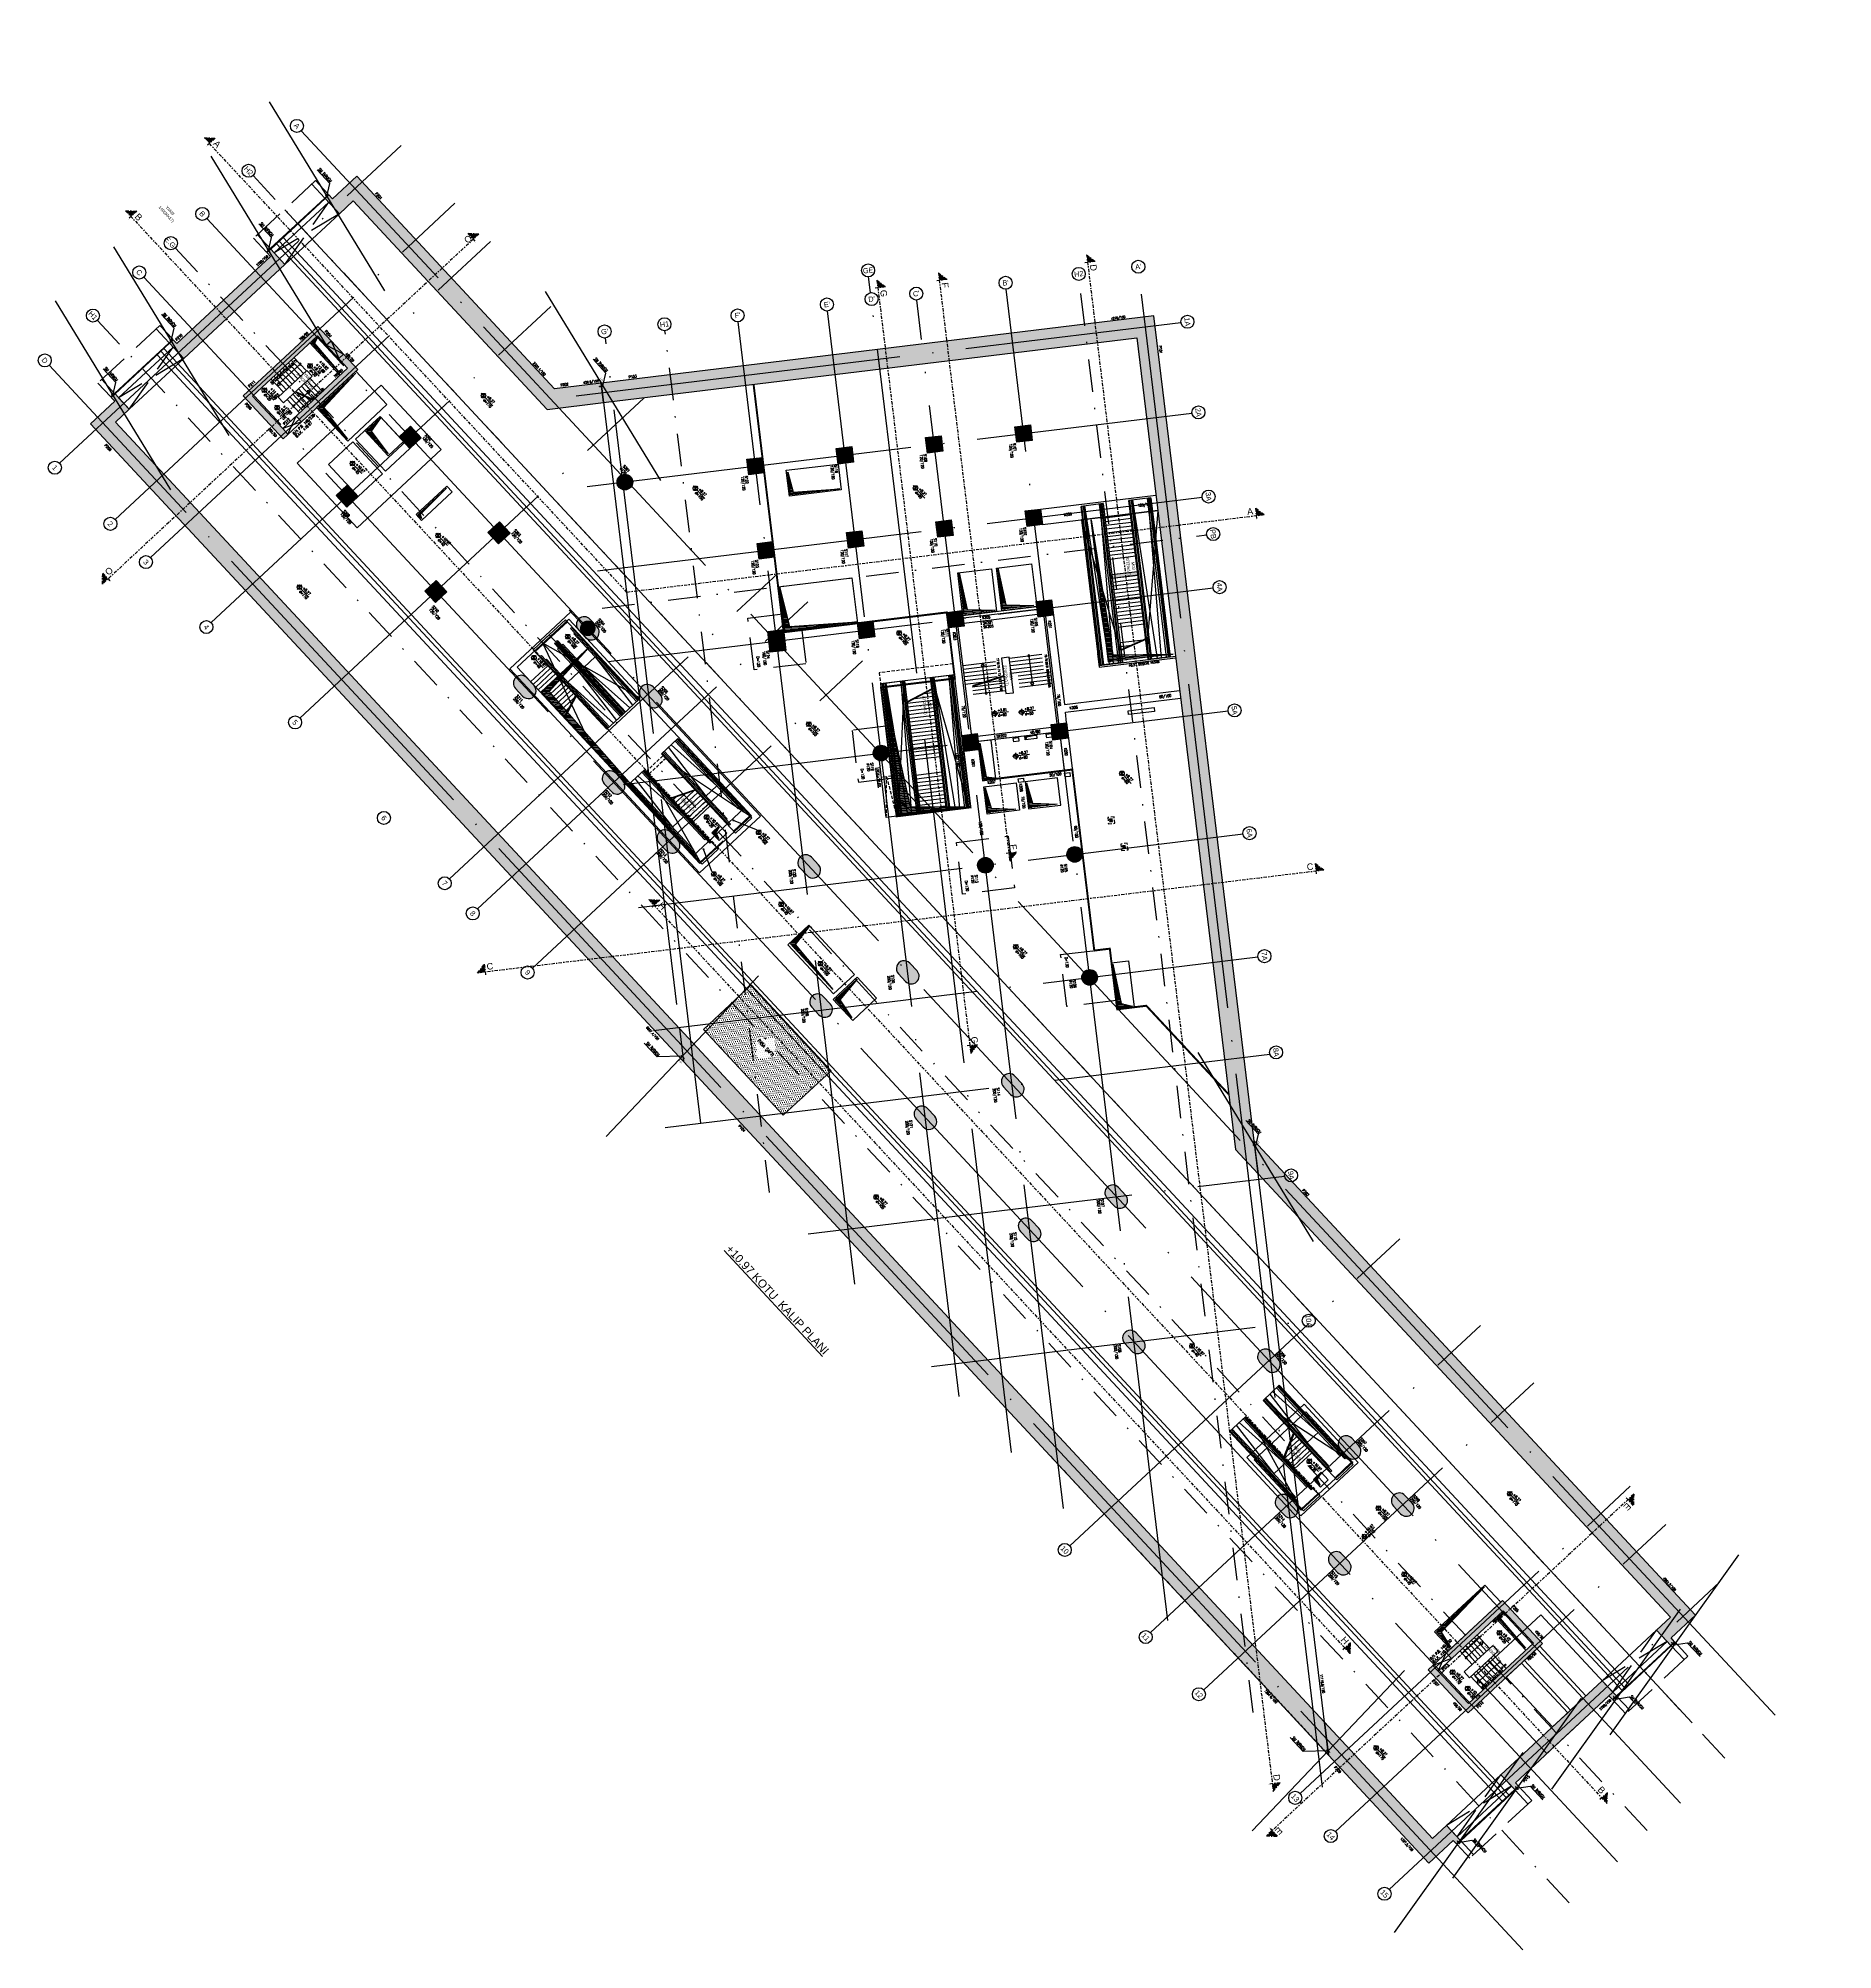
# Model space of a CAD drawing. Header units: millimetres. Extents: x 400392 to 401301, y 4543945 to 4544121.
# Drawn here: x 400391.6 to 400529.2, y 4543974.6 to 4544121.2 of the extents above; entities that cross this region are included whole.
import ezdxf
from ezdxf.enums import TextEntityAlignment as Align

# ---------------------------------------------------------------- set-up
doc = ezdxf.new("R2010")
doc.units = ezdxf.units.MM
for name, pattern in [('ACAD_ISO05W100', [33, 24, -3, 0, -3, 0, -3]), ('ACAD_ISO07W100', [3, 0, -3]), ('AKS', [3, 2.5, -0.25, 0, -0.25]), ('CENTER', [2, 1.25, -0.25, 0.25, -0.25]), ('CIZGI', [0.4, 0.25, -0.15]), ('CONTINU', [0]), ('DASHDOT2', [0.5, 0.25, -0.125, 0, -0.125]), ('HIDDEN', [0.375, 0.25, -0.125]), ('UUC-ST-KAL-I05-101-U-000$0$ACAD_ISO05W100', [33, 24, -3, 0, -3, 0, -3])]:
    doc.linetypes.add(name, pattern=pattern)
doc.layers.add('A-DETL', color=90, linetype='Continuous', lineweight=15)
for name, color, linetype in [('aks prota', 2, 'AKS'), ('bosluk prota', 2, 'Continuous'), ('bosluk tarama prota', 8, 'Continuous'), ('boşluk prota', 2, 'Continuous'), ('boşluk taraması prota', 252, 'Continuous'), ('caks prota', 4, 'Continuous'), ('iderzi_PROTA', 3, 'Continuous'), ('kesit prota', 1, 'Continuous'), ('kesit tarama prota', 252, 'Continuous'), ('kiriş boyutu prota', 6, 'Continuous'), ('kiriş prota', 6, 'Continuous'), ('kolon prota', 1, 'Continuous'), ('kolon tarama prota', 252, 'Continuous'), ('lkolon prota', 4, 'Continuous'), ('lperde prota', 4, 'Continuous'), ('merdiven prota', 2, 'Continuous'), ('metraj prota', 2, 'Continuous'), ('not prota', 2, 'Continuous'), ('not yazısı prota', 6, 'Continuous'), ('not çizgisi prota', 4, 'Continuous'), ('perde prota', 1, 'Continuous'), ('PRT-AL-TUNEL_EKSENI', 14, 'DASHDOT2'), ('PRT-MI-a_fit_drainage', 10, 'Continuous'), ('PRT-MI-ad_dim', 8, 'Continuous'), ('prt-s-taxis', 7, 'Continuous'), ('skesit prota', 7, 'Continuous'), ('st-s_kolon tarama', 252, 'Continuous'), ('st-s_level (kot)', 6, 'Continuous'), ('st-s_levelmark (kot işareti)', 4, 'Continuous'), ('st_s_not çizgisi', 4, 'CIZGI'), ('st_s_su tutucu', 2, 'Continuous'), ('st_s_ölçü', 4, 'Continuous'), ('taks prota', 7, 'Continuous'), ('temel prota', 6, 'Continuous'), ('tkesit prota', 7, 'Continuous'), ('tkolon prota', 6, 'Continuous'), ('tnot prota', 4, 'Continuous'), ('tperde prota', 6, 'Continuous'), ('tplan prota', 7, 'Continuous'), ('UUC-ST-KAL-I05-101-U-000$0$st_s_su tutucu', 2, 'Continuous')]:
    doc.layers.add(name, color=color, linetype=linetype)
doc.styles.add('AKS', font='romanstw.shx', dxfattribs={"height": 25})
doc.styles.add('Arial', font='Arial.ttf')
doc.styles.add('OLCU', font='romanstw.shx')
doc.styles.add('PRT-MI-a_Arial', font='Arial.ttf', dxfattribs={"height": 30})
doc.styles.add('TAKS', font='Arial Unicode.ttf')
doc.styles.add('text25_PROTA', font='Arial.ttf', dxfattribs={"height": 25})
doc.styles.add('TKIRIS', font='romanstw.shx')
doc.styles.add('tkolon', font='romanstw.shx')
doc.styles.add('TNOT', font='romanstw.shx', dxfattribs={"width": 0.8, "height": 250})
doc.styles.add('TSIMPLEX', font='romanstw.shx')
doc.dimstyles.new('1-50', dxfattribs={"dimtxt": 10, "dimasz": 4, "dimexe": 4, "dimexo": 8, "dimgap": 4, "dimtad": 1, "dimdec": 1, "dimrnd": 0.05, "dimzin": 9, "dimdsep": 46, "dimtxsty": 'OLCU', "dimblk1": 'OBLIQUE', "dimblk2": 'OBLIQUE', "dimsah": 1, "dimcen": 2, "dimdle": 4, "dimclrd": 4, "dimclre": 4, "dimclrt": 3, "dimadec": 1, "dimazin": 0, "dimtfac": 1, "dimtdec": 1, "dimtix": 1, "dimtmove": 2, "dimatfit": 3, "dimldrblk": 'OBLIQUE', "dimfxl": 1, "dimtvp": 1, "dimtolj": 1, "dimtzin": 1, "dimarcsym": 0})

# ---------------------------------------------------------------- blocks, each defined once
blk = doc.blocks.new('A$C5FA63770')
at = {"color": 253}
blk.add_lwpolyline([(-574, 269), (-574, 99)], dxfattribs=at)
at = {"layer": 'st_s_ölçü', "color": 252, "ltscale": 0.1}
blk.add_line((236, 99), (236, 269), dxfattribs=at)
for points in [[(-574, 99), (257, 99), (257, 269), (-574, 269)], [(-574, 261), (181, 261), (181, 252), (-574, 252)], [(-574, 241), (134, 241), (134, 252)], [(-574, 169), (-106, 126), (-106, 241), (-574, 199)], [(134, 269), (134, 261)], [(-574, 126), (134, 126), (134, 116)], [(-574, 106), (181, 106), (181, 116), (-574, 116)], [(134, 99), (134, 106)]]:
    blk.add_lwpolyline(points, dxfattribs=at)
blk = doc.blocks.new('Stair_Anotation')
at = {"color": 0, "style": 'PRT-MI-a_Arial'}
blk.add_attdef('M.ADI', text='', height=0.2, dxfattribs=at).set_placement((0, 0), align=Align.BOTTOM_CENTER)
blk.add_attdef('BAS.SAYI-(EN-RIHT)', text='', height=0.2, dxfattribs=at).set_placement((0, -0.08), align=Align.TOP_CENTER)
blk = doc.blocks.new('PLAN_KOT')
at = {"layer": 'st-s_levelmark (kot işareti)'}
h = blk.add_hatch(color=256, dxfattribs=at)
h.paths.add_polyline_path([(0, 18, 0.414214), (-18, 0), (0, 0)])
h.paths.add_polyline_path([(18, 0), (0, 0), (0, -18, 0.414214)])
for p, q in [((105, 0), (-25, 0)), ((0, 25), (0, -25))]:
    blk.add_line(p, q, dxfattribs=at)
blk.add_circle((0, 0), 17.5, dxfattribs=at)
at = {"layer": 'st-s_level (kot)', "color": 6, "style": 'OLCU', "width": 0.8}
for tag, p in [('KOT', (23, 10)), ('DÖŞEME_KALINLIĞI', (23, -28))]:
    blk.add_attdef(tag, p, '', height=20, dxfattribs=at)
blk = doc.blocks.new('*U88')
at = {"layer": 'metraj prota', "color": 4}
blk.add_lwpolyline([(-232, 0), (-210, 13), (-210, -13)], close=True, dxfattribs=at)
blk.add_lwpolyline([(0, 0), (-210, 0)], dxfattribs=at)
blk.add_circle((0, 0), 7.5, dxfattribs=at)
blk = doc.blocks.new('*U89')
at = {"layer": 'metraj prota', "color": 4}
blk.add_lwpolyline([(-232, 0), (-210, 13), (-210, -13)], close=True, dxfattribs=at)
blk.add_lwpolyline([(0, 0), (-210, 0)], dxfattribs=at)
blk.add_circle((0, 0), 7.5, dxfattribs=at)
blk = doc.blocks.new('_Oblique')
at = {"layer": 'st_s_ölçü', "lineweight": -2}
blk.add_line((-0.5, -0.5), (0.5, 0.5), dxfattribs=at)
blk = doc.blocks.new('*U87')
at = {"layer": 'metraj prota', "color": 4}
blk.add_lwpolyline([(-180, 0), (-158, 13), (-158, -13)], close=True, dxfattribs=at)
blk.add_lwpolyline([(0, 0), (-158, 0)], dxfattribs=at)
blk.add_circle((0, 0), 7.5, dxfattribs=at)
blk = doc.blocks.new('*U84')
at = {"layer": 'metraj prota', "color": 4}
blk.add_lwpolyline([(-240, 0), (-218, 13), (-218, -13)], close=True, dxfattribs=at)
blk.add_lwpolyline([(0, 0), (-218, 0)], dxfattribs=at)
blk.add_circle((0, 0), 7.5, dxfattribs=at)
blk = doc.blocks.new('*U85')
at = {"layer": 'metraj prota', "color": 4}
blk.add_lwpolyline([(-180, 0), (-158, 13), (-158, -13)], close=True, dxfattribs=at)
blk.add_lwpolyline([(0, 0), (-158, 0)], dxfattribs=at)
blk.add_circle((0, 0), 7.5, dxfattribs=at)
blk = doc.blocks.new('*U86')
at = {"layer": 'metraj prota', "color": 4}
blk.add_lwpolyline([(-240, 0), (-218, 13), (-218, -13)], close=True, dxfattribs=at)
blk.add_lwpolyline([(0, 0), (-218, 0)], dxfattribs=at)
blk.add_circle((0, 0), 7.5, dxfattribs=at)
blk = doc.blocks.new('A$C48E027B0')
at = {"color": 253}
blk.add_line((-2322, 34), (-2322, -136), dxfattribs=at)
blk.add_lwpolyline([(-1299, 34), (-1299, -136)], dxfattribs=at)
at = {"layer": 'st_s_ölçü', "color": 252, "ltscale": 0.1}
for points in [[(-2322, 34), (-1299, 34)], [(-1299, 26), (-2322, 26)], [(-2322, 16), (-1299, 16)], [(-1299, 6), (-2322, 6)], [(-2322, 6), (-1299, -36)], [(-1299, -66), (-2322, -107)], [(-1299, -109), (-2322, -109)], [(-2322, -119), (-1299, -119)], [(-1299, -129), (-2322, -129)], [(-1299, -136), (-2322, -136)]]:
    blk.add_lwpolyline(points, dxfattribs=at)
blk = doc.blocks.new('D')
at = {"layer": 'st_s_su tutucu', "linetype": 'CONTINU', "ltscale": 0.2}
for p, q in [((-39988, 52508), (-39993, 52508)), ((-39993, 52508), (-39993, 52507)), ((-39993, 52507), (-39991, 52506)), ((-39991, 52499), (-39992, 52499)), ((-39992, 52499), (-39992, 52498)), ((-39992, 52498), (-39991, 52498)), ((-39991, 52489), (-39992, 52489)), ((-39992, 52489), (-39992, 52488)), ((-39992, 52488), (-39991, 52488)), ((-39991, 52479), (-39992, 52479)), ((-39992, 52479), (-39992, 52478)), ((-39992, 52478), (-39991, 52478)), ((-39991, 52506), (-39991, 52499)), ((-39991, 52498), (-39991, 52489)), ((-39991, 52488), (-39991, 52479)), ((-39991, 52469), (-39991, 52478)), ((-39990, 52506), (-39988, 52507)), ((-39990, 52499), (-39990, 52506)), ((-39989, 52499), (-39990, 52499)), ((-39990, 52489), (-39990, 52498)), ((-39990, 52498), (-39989, 52498)), ((-39989, 52489), (-39990, 52489)), ((-39990, 52479), (-39990, 52488)), ((-39990, 52488), (-39989, 52488)), ((-39989, 52479), (-39990, 52479)), ((-39990, 52478), (-39989, 52478)), ((-39990, 52478), (-39990, 52469)), ((-39989, 52498), (-39989, 52499)), ((-39989, 52488), (-39989, 52489)), ((-39989, 52478), (-39989, 52479)), ((-39988, 52507), (-39988, 52508)), ((-39993, 52449), (-39991, 52450)), ((-39993, 52448), (-39993, 52449)), ((-39988, 52448), (-39993, 52448)), ((-39992, 52468), (-39992, 52469)), ((-39992, 52469), (-39991, 52469)), ((-39991, 52468), (-39992, 52468)), ((-39992, 52458), (-39992, 52459)), ((-39992, 52459), (-39991, 52459)), ((-39991, 52458), (-39992, 52458)), ((-39991, 52459), (-39991, 52468)), ((-39991, 52450), (-39991, 52458)), ((-39990, 52469), (-39989, 52469)), ((-39989, 52468), (-39990, 52468)), ((-39990, 52468), (-39990, 52459)), ((-39990, 52459), (-39989, 52459)), ((-39989, 52458), (-39990, 52458)), ((-39990, 52458), (-39990, 52450)), ((-39990, 52450), (-39988, 52449)), ((-39989, 52469), (-39989, 52468)), ((-39989, 52459), (-39989, 52458)), ((-39988, 52449), (-39988, 52448))]:
    blk.add_line(p, q, dxfattribs=at)
blk = doc.blocks.new('yürüyen mer 4')
at = {"color": 253}
blk.add_line((53984, 3429), (53984, 3599), dxfattribs=at)
blk.add_lwpolyline([(52756, 3429), (52756, 3599)], dxfattribs=at)
at = {"layer": 'st_s_ölçü', "color": 252, "ltscale": 0.1}
for points in [[(52756, 3599), (53984, 3599)], [(52756, 3592), (53984, 3592)], [(53984, 3582), (52756, 3582)], [(52756, 3572), (53984, 3572)], [(52756, 3529), (53984, 3570)], [(53984, 3454), (52756, 3499)], [(52756, 3457), (53984, 3457)], [(53984, 3446), (52756, 3446)], [(52756, 3437), (53984, 3437)], [(53984, 3429), (52756, 3429)]]:
    blk.add_lwpolyline(points, dxfattribs=at)
blk = doc.blocks.new('YER SUZGECI_20x20')
at = {"color": 2}
blk.add_lwpolyline([(-20, 0), (0, 0), (0, 20), (-20, 20)], close=True, dxfattribs=at)
for points in [[(0, 20), (-20, 0)], [(-20, 20), (0, 0)]]:
    blk.add_lwpolyline(points, dxfattribs=at)
blk.add_circle((-10, 10), 7, dxfattribs=at)

msp = doc.modelspace()

# ---------------------------------------------------------------- hatches: boundary and pattern name
at = {"layer": 'bosluk tarama prota'}
h = msp.add_hatch(dxfattribs=at)
h.set_pattern_fill('ANSI31', color=256, scale=0.5, angle=158.0416848)
h.set_pattern_definition([(358.04168, (400466.661674, 4544039.964384), (0.00213577, 0.0624635), [])])
h.paths.add_polyline_path([(400443.34081, 4544060.2803), (400443.80382, 4544060.71269), (400443.54828, 4544060.27511), (400443.77071, 4544059.81995)])
h = msp.add_hatch(dxfattribs=at)
h.set_pattern_fill('ANSI31', color=256, scale=0.5, angle=158.0416848)
h.set_pattern_definition([(358.04168, (400512.78087, 4543990.37588), (0.00213577, 0.0624635), [])])
h.paths.add_polyline_path([(400489.45314, 4544010.69918), (400489.91615, 4544011.13157), (400489.66061, 4544010.69399), (400489.88304, 4544010.23883)])
at = {"layer": 'boşluk taraması prota', "ltscale": 2}
h = msp.add_hatch(dxfattribs=at)
h.set_pattern_fill('ANSI31', color=256, scale=0.03, angle=-47.076006, style=0)
h.set_pattern_definition([(357.923994, (399633.15085, 4544331.93906), (0.003450452, 0.095187483), [])])
h.paths.add_polyline_path([(400412.99317, 4544098.23686), (400412.77492, 4544097.77602), (400414.72105, 4544095.49797), (400412.55381, 4544097.82824)])
h = msp.add_hatch(dxfattribs=at)
h.set_pattern_fill('ANSI31', color=256, scale=0.03, angle=-47.076006, style=0)
h.set_pattern_definition([(357.923994, (399633.67819, 4544326.96695), (0.003450452, 0.095187483), [])])
h.paths.add_polyline_path([(400415.93696, 4544095.51214), (400413.43618, 4544092.82292), (400415.31649, 4544090.45263), (400413.08115, 4544092.85613)])
h = msp.add_hatch(dxfattribs=at)
h.set_pattern_fill('ANSI31', color=256, scale=0.03, angle=-47.076006, style=0)
h.set_pattern_definition([(357.923994, (399637.36448, 4544325.20591), (0.003450452, 0.095187483), [])])
h.paths.add_polyline_path([(400417.86583, 4544092.11663), (400417.12247, 4544091.06188), (400418.41893, 4544089.31936), (400416.76744, 4544091.09509)])
h = msp.add_hatch(dxfattribs=at)
h.set_pattern_fill('ANSI31', color=256, scale=0.03, angle=-47.076006, style=0)
h.set_pattern_definition([(357.923994, (399678.14428, 4544261.64228), (0.003450452, 0.095187483), [])])
h.paths.add_polyline_path([(400449.06965, 4544087.92243), (400449.46773, 4544086.38062), (400453.05515, 4544086.62479), (400449.28287, 4544086.16669)])
h = msp.add_hatch(dxfattribs=at)
h.set_pattern_fill('ANSI31', color=256, scale=0.03, angle=-47.076006, style=0)
h.set_pattern_definition([(357.923994, (399201.673155, 4544774.25286), (0.0034504516, 0.095187483), [])])
h.paths.add_polyline_path([(400422.90543, 4544086.69792), (400420.87103, 4544084.67099), (400420.98107, 4544084.36194), (400420.70866, 4544084.65484)])
h = msp.add_hatch(dxfattribs=at)
h.set_pattern_fill('ANSI31', color=256, scale=0.03, angle=-47.076006, style=0)
h.set_pattern_definition([(357.923994, (399689.16857, 4544258.52208), (0.003450452, 0.095187483), [])])
h.paths.add_polyline_path([(400473.98849, 4544073.91459), (400478.59023, 4544073.96423), (400473.65391, 4544073.36477), (400472.33232, 4544084.24763)])
h = msp.add_hatch(dxfattribs=at)
h.set_pattern_fill('ANSI31', color=256, scale=0.03, angle=-47.076006, style=0)
h.set_pattern_definition([(357.923994, (399678.09421, 4544262.20165), (0.003450452, 0.095187483), [])])
h.paths.add_polyline_path([(400462.80585, 4544077.37399), (400464.96153, 4544077.338), (400462.57956, 4544077.04434), (400462.1968, 4544080.19622)])
h = msp.add_hatch(dxfattribs=at)
h.set_pattern_fill('ANSI31', color=256, scale=0.03, angle=-47.076006, style=0)
h.set_pattern_definition([(357.923994, (399681.0693, 4544262.56294), (0.003450452, 0.095187483), [])])
h.paths.add_polyline_path([(400465.78093, 4544077.73528), (400467.93661, 4544077.69929), (400465.55464, 4544077.40563), (400465.16801, 4544080.5894)])
h = msp.add_hatch(dxfattribs=at)
h.set_pattern_fill('ANSI31', color=256, scale=0.03, angle=-47.076006, style=0)
h.set_pattern_definition([(357.923994, (399678.3672, 4544262.16807), (0.003450452, 0.095187483), [])])
h.paths.add_polyline_path([(400449.18868, 4544076.08426), (400454.39497, 4544076.4282), (400448.83503, 4544075.75301), (400448.42613, 4544079.12833)])
h = msp.add_hatch(dxfattribs=at)
h.set_pattern_fill('ANSI31', color=256, scale=0.03, angle=-47.076006, style=0)
h.set_pattern_definition([(357.923994, (399650.76382, 4544305.19211), (0.003450452, 0.095187483), [])])
h.paths.add_polyline_path([(400433.89262, 4544074.54646), (400430.76474, 4544071.0897), (400442.2899, 4544058.04621), (400430.16678, 4544071.08129)])
h = msp.add_hatch(dxfattribs=at)
h.set_pattern_fill('ANSI31', color=256, scale=0.03, angle=-47.076006, style=0)
h.set_pattern_definition([(357.923994, (399673.11378, 4544246.80757), (0.003450452, 0.095187483), [])])
h.paths.add_polyline_path([(400458.44139, 4544062.26174), (400462.53544, 4544062.24972), (400457.59912, 4544061.65027), (400456.37775, 4544071.60135)])
h = msp.add_hatch(dxfattribs=at)
h.set_pattern_fill('ANSI31', color=256, scale=0.03, angle=-47.076006, style=0)
h.set_pattern_definition([(357.923994, (399679.63065, 4544249.54963), (0.003450452, 0.095187483), [])])
h.paths.add_polyline_path([(400464.27894, 4544064.55151), (400464.91017, 4544064.48877), (400464.116, 4544064.39233), (400463.78327, 4544067.1322)])
h = msp.add_hatch(dxfattribs=at)
h.set_pattern_fill('ANSI31', color=256, scale=0.03, angle=-47.076006, style=0)
h.set_pattern_definition([(321.924, (400496.98515, 4544103.59335), (0.05874127, 0.07498017), [])])
h.paths.add_polyline_path([(400468.09131, 4544067.7409), (400467.37512, 4544067.59696), (400467.32126, 4544067.44592), (400467.29715, 4544067.64446)])
h = msp.add_hatch(dxfattribs=at)
h.set_pattern_fill('ANSI31', color=256, scale=0.03, angle=-47.076006, style=0)
h.set_pattern_definition([(357.923994, (399683.1203, 4544247.35807), (0.003450452, 0.095187483), [])])
h.paths.add_polyline_path([(400467.83194, 4544062.53041), (400469.98762, 4544062.49442), (400467.60564, 4544062.20077), (400467.37672, 4544064.08586)])
h = msp.add_hatch(dxfattribs=at)
h.set_pattern_fill('ANSI31', color=256, scale=0.03, angle=-47.076006, style=0)
h.set_pattern_definition([(357.923994, (399679.94364, 4544246.9723), (0.003450452, 0.095187483), [])])
h.paths.add_polyline_path([(400464.65528, 4544062.14464), (400466.81095, 4544062.10866), (400464.42898, 4544061.815), (400464.20006, 4544063.70009)])
h = msp.add_hatch(dxfattribs=at)
h.set_pattern_fill('ANSI31', color=256, scale=0.03, angle=-47.076006, style=0)
h.set_pattern_definition([(357.923994, (399669.86934, 4544285.85077), (0.003450452, 0.095187483), [])])
h.paths.add_polyline_path([(400450.70774, 4544053.07496), (400449.62733, 4544051.70674), (400452.5081, 4544048.26074), (400449.2723, 4544051.73995)])
h = msp.add_hatch(dxfattribs=at)
h.set_pattern_fill('ANSI31', color=256, scale=0.03, angle=-47.076006, style=0)
h.set_pattern_definition([(357.923994, (399689.92173, 4544231.9993), (0.003450452, 0.095187483), [])])
h.paths.add_polyline_path([(400474.63337, 4544047.17163), (400475.4997, 4544046.97688), (400474.40707, 4544046.84199), (400473.99925, 4544050.20028)])
h = msp.add_hatch(dxfattribs=at)
h.set_pattern_fill('ANSI31', color=256, scale=0.03, angle=-47.076006, style=0)
h.set_pattern_definition([(357.923994, (399673.28804, 4544281.587555), (0.003450452, 0.095187483), [])])
h.paths.add_polyline_path([(400454.37519, 4544049.0431), (400453.04602, 4544047.44353), (400453.98495, 4544046.08545), (400452.691, 4544047.47673)])
h = msp.add_hatch(dxfattribs=at)
h.set_pattern_fill('ANSI31', color=256, scale=0.03, angle=-47.076006, style=0)
h.set_pattern_definition([(357.923994, (399719.3947, 4544233.1138), (0.003450452, 0.095187483), [])])
h.paths.add_polyline_path([(400502.49556, 4544002.44217), (400499.15269, 4543998.96978), (400499.8873, 4543997.83137), (400498.79766, 4543999.00298)])
h = msp.add_hatch(dxfattribs=at)
h.set_pattern_fill('ANSI31', color=256, scale=0.03, angle=-47.076006, style=0)
h.set_pattern_definition([(357.923994, (399724.06989, 4544234.18065), (0.003450452, 0.095187483), [])])
h.paths.add_polyline_path([(400503.95974, 4544000.52266), (400503.69396, 4544000.01762), (400505.64009, 4543997.73956), (400503.47285, 4544000.06983)])
at = {"layer": 'kesit tarama prota'}
h = msp.add_hatch(color=256, dxfattribs=at)
h.dxf.hatch_style = 1
h.paths.add_polyline_path([(400405.15815, 4544113.52348), (400404.31018, 4544113.55421), (400404.7188, 4544113.11486)])
h = msp.add_hatch(color=256, dxfattribs=at)
h.dxf.hatch_style = 1
h.paths.add_polyline_path([(400399.14155, 4544107.92781), (400398.29358, 4544107.95855), (400398.7022, 4544107.51919)])
h = msp.add_hatch(color=256, dxfattribs=at)
h.dxf.hatch_style = 1
h.paths.add_polyline_path([(400424.53333, 4544106.20631), (400425.38131, 4544106.17557), (400424.94195, 4544105.76696)])
h = msp.add_hatch(color=256, dxfattribs=at)
h.dxf.hatch_style = 1
h.paths.add_polyline_path([(400472.64488, 4544104.06707), (400471.97693, 4544104.59036), (400472.04926, 4544103.99474)])
h = msp.add_hatch(color=256, dxfattribs=at)
h.dxf.hatch_style = 1
h.paths.add_polyline_path([(400456.5654, 4544102.1144), (400455.89745, 4544102.6377), (400455.96978, 4544102.04207)])
h = msp.add_hatch(color=256, dxfattribs=at)
h.dxf.hatch_style = 1
h.paths.add_polyline_path([(400461.27706, 4544102.68658), (400460.60911, 4544103.20987), (400460.68144, 4544102.61425)])
h = msp.add_hatch(color=256, dxfattribs=at)
h.dxf.hatch_style = 1
h.paths.add_polyline_path([(400484.9157, 4544085.15449), (400485.58366, 4544084.6312), (400484.98803, 4544084.55887)])
h = msp.add_hatch(color=256, dxfattribs=at)
h.dxf.hatch_style = 1
h.paths.add_polyline_path([(400396.54191, 4544080.17323), (400396.51118, 4544079.32525), (400396.95053, 4544079.73387)])
h = msp.add_hatch(color=256, dxfattribs=at)
h.dxf.hatch_style = 1
h.paths.add_polyline_path([(400466.6107, 4544058.76604), (400466.0874, 4544058.09809), (400466.01507, 4544058.69371)])
h = msp.add_hatch(color=256, dxfattribs=at)
h.dxf.hatch_style = 1
h.paths.add_polyline_path([(400489.49321, 4544057.91428), (400490.16117, 4544057.39099), (400489.56554, 4544057.31866)])
h = msp.add_hatch(color=256, dxfattribs=at)
h.dxf.hatch_style = 1
h.paths.add_polyline_path([(400439.25828, 4544055.10569), (400438.4103, 4544055.13643), (400438.81892, 4544054.69708)])
h = msp.add_hatch(color=256, dxfattribs=at)
h.dxf.hatch_style = 1
h.paths.add_polyline_path([(400425.79646, 4544050.17906), (400425.27317, 4544049.51111), (400425.86879, 4544049.58344)])
h = msp.add_hatch(color=256, dxfattribs=at)
h.dxf.hatch_style = 1
h.paths.add_polyline_path([(400463.62092, 4544044.01479), (400463.09763, 4544043.34683), (400463.02529, 4544043.94246)])
h = msp.add_hatch(color=256, dxfattribs=at)
h.dxf.hatch_style = 1
h.paths.add_polyline_path([(400513.89436, 4544008.69619), (400513.9251, 4544009.54416), (400513.48574, 4544009.13555)])
h = msp.add_hatch(color=256, dxfattribs=at)
h.dxf.hatch_style = 1
h.paths.add_polyline_path([(400492.21868, 4543998.16135), (400492.18794, 4543997.31338), (400491.77932, 4543997.75274)])
h = msp.add_hatch(color=256, dxfattribs=at)
h.dxf.hatch_style = 1
h.paths.add_polyline_path([(400486.80957, 4543987.42599), (400486.28628, 4543986.75803), (400486.21394, 4543987.35365)])
h = msp.add_hatch(color=256, dxfattribs=at)
h.dxf.hatch_style = 1
h.paths.add_polyline_path([(400511.9066, 4543986.68003), (400511.87586, 4543985.83206), (400511.46724, 4543986.27141)])
h = msp.add_hatch(color=256, dxfattribs=at)
h.dxf.hatch_style = 1
h.paths.add_polyline_path([(400486.61453, 4543983.32491), (400485.76656, 4543983.35565), (400486.20591, 4543983.76427)])
at = {"layer": 'kolon tarama prota'}
h = msp.add_hatch(color=256, dxfattribs=at)
h.dxf.hatch_style = 1
h.paths.add_polyline_path([(400414.68159, 4544107.72787), (400415.74337, 4544108.71536), (400430.61052, 4544092.72982), (400434.9238, 4544093.25363), (400434.74297, 4544094.74269), (400431.18841, 4544094.31102), (400416.02452, 4544110.61561), (400414.15726, 4544108.87899), (400413.88485, 4544109.17189), (400413.59195, 4544108.89948)])
h = msp.add_hatch(color=256, dxfattribs=at)
h.dxf.hatch_style = 1
h.paths.add_polyline_path([(400410.50772, 4544103.84601), (400409.41808, 4544105.01762), (400409.12518, 4544104.74521), (400409.39759, 4544104.45231), (400402.22146, 4544097.77824), (400401.94905, 4544098.07114), (400401.65615, 4544097.79873), (400402.74579, 4544096.62712)])
h = msp.add_hatch(color=256, dxfattribs=at)
h.dxf.hatch_style = 1
h.paths.add_polyline_path([(400485.11839, 4544034.12161), (400477.13156, 4544099.89028), (400434.74297, 4544094.74268), (400434.9238, 4544093.25362), (400475.82333, 4544098.22039), (400483.38044, 4544035.9903)])
h = msp.add_hatch(color=256, dxfattribs=at)
h.dxf.hatch_style = 1
h.paths.add_polyline_path([(400416.08853, 4544095.78967), (400413.02391, 4544099.08483), (400407.3123, 4544093.77281), (400410.37692, 4544090.47765), (400410.74305, 4544090.81817), (400410.33443, 4544091.25752), (400408.01894, 4544093.7472), (400412.99829, 4544098.37819), (400415.31379, 4544095.88851), (400411.35959, 4544092.21096), (400411.76821, 4544091.77161)])
h = msp.add_hatch(color=256, dxfattribs=at)
h.dxf.hatch_style = 1
h.paths.add_polyline_path([(400416.08853, 4544095.78967), (400413.02391, 4544099.08483), (400407.3123, 4544093.77281), (400410.37692, 4544090.47765), (400410.74305, 4544090.81817), (400408.01894, 4544093.7472), (400412.99829, 4544098.37819), (400415.31379, 4544095.88851), (400411.35959, 4544092.21096), (400411.76821, 4544091.77161)])
h = msp.add_hatch(color=256, dxfattribs=at)
h.dxf.hatch_style = 1
h.paths.add_polyline_path([(400441.05928, 4544042.7301), (400395.59453, 4544091.61494), (400397.46179, 4544093.35156), (400397.18938, 4544093.64446), (400397.48228, 4544093.91687), (400398.57192, 4544092.74526), (400397.51015, 4544091.75777), (400440.75164, 4544045.26344)])
h = msp.add_hatch(color=256, dxfattribs=at)
h.dxf.hatch_style = 1
h.paths.add_polyline_path([(400420.14065, 4544091.43274), (400420.95788, 4544090.55403), (400420.07917, 4544089.73679), (400419.26194, 4544090.6155)])
h = msp.add_hatch(color=256, dxfattribs=at)
h.dxf.hatch_style = 1
h.paths.add_polyline_path([(400460.81968, 4544090.70686), (400460.96434, 4544089.51561), (400459.77309, 4544089.37095), (400459.62843, 4544090.5622)])
h = msp.add_hatch(color=256, dxfattribs=at)
h.dxf.hatch_style = 1
h.paths.add_polyline_path([(400467.66935, 4544091.53867), (400467.81402, 4544090.34743), (400466.62277, 4544090.20276), (400466.47811, 4544091.39401)])
h = msp.add_hatch(color=256, dxfattribs=at)
h.dxf.hatch_style = 1
h.paths.add_polyline_path([(400447.12032, 4544089.04324), (400447.26498, 4544087.85199), (400446.07373, 4544087.70732), (400445.92907, 4544088.89857)])
h = msp.add_hatch(color=256, dxfattribs=at)
h.dxf.hatch_style = 1
h.paths.add_polyline_path([(400453.97, 4544089.87505), (400454.11466, 4544088.6838), (400452.92341, 4544088.53914), (400452.77875, 4544089.73039)])
h = msp.add_hatch(color=256, dxfattribs=at)
h.dxf.hatch_style = 1
edge = h.paths.add_edge_path()
edge.add_arc((400436.57044, 4544087.1567), 0.6, -47.076006, 312.923994)
h = msp.add_hatch(color=256, dxfattribs=at)
h.dxf.hatch_style = 1
h.paths.add_polyline_path([(400415.30774, 4544086.93795), (400416.12498, 4544086.05924), (400415.24627, 4544085.24201), (400414.42903, 4544086.12072)])
h = msp.add_hatch(color=256, dxfattribs=at)
h.dxf.hatch_style = 1
h.paths.add_polyline_path([(400468.45295, 4544085.08608), (400468.59761, 4544083.89483), (400467.40636, 4544083.75017), (400467.2617, 4544084.94142)])
h = msp.add_hatch(color=256, dxfattribs=at)
h.dxf.hatch_style = 1
h.paths.add_polyline_path([(400426.95092, 4544084.11016), (400427.76815, 4544083.23145), (400426.88944, 4544082.41422), (400426.07221, 4544083.29292)])
h = msp.add_hatch(color=256, dxfattribs=at)
h.dxf.hatch_style = 1
h.paths.add_polyline_path([(400454.75359, 4544083.42245), (400454.89825, 4544082.2312), (400453.707, 4544082.08654), (400453.56234, 4544083.27779)])
h = msp.add_hatch(color=256, dxfattribs=at)
h.dxf.hatch_style = 1
h.paths.add_polyline_path([(400461.60327, 4544084.25427), (400461.74793, 4544083.06302), (400460.55668, 4544082.91835), (400460.41202, 4544084.1096)])
h = msp.add_hatch(color=256, dxfattribs=at)
h.dxf.hatch_style = 1
h.paths.add_polyline_path([(400447.90391, 4544082.59064), (400448.04857, 4544081.39939), (400446.85733, 4544081.25473), (400446.71266, 4544082.44598)])
h = msp.add_hatch(color=256, dxfattribs=at)
h.dxf.hatch_style = 1
h.paths.add_polyline_path([(400475.91956, 4544080.00817), (400475.88339, 4544080.30598), (400473.89798, 4544080.06487), (400473.93414, 4544079.76706)])
h = msp.add_hatch(color=256, dxfattribs=at)
h.dxf.hatch_style = 1
h.paths.add_polyline_path([(400422.11387, 4544079.61152), (400422.9311, 4544078.73281), (400422.05239, 4544077.91557), (400421.23516, 4544078.79428)])
h = msp.add_hatch(color=256, dxfattribs=at)
h.dxf.hatch_style = 1
h.paths.add_polyline_path([(400462.44714, 4544077.30532), (400462.5918, 4544076.11407), (400461.40055, 4544075.96941), (400461.25589, 4544077.16065)])
h = msp.add_hatch(color=256, dxfattribs=at)
h.dxf.hatch_style = 1
h.paths.add_polyline_path([(400469.29681, 4544078.13713), (400469.44148, 4544076.94588), (400468.25023, 4544076.80122), (400468.10557, 4544077.99247)])
h = msp.add_hatch(color=256, dxfattribs=at)
h.dxf.hatch_style = 1
edge = h.paths.add_edge_path()
edge.add_arc((400433.45805, 4544076.23251), 0.6, 42.923994, 222.923994)
edge.add_line((400433.01869, 4544075.8239), (400433.56352, 4544075.23809))
edge.add_arc((400434.00287, 4544075.64671), 0.6, 222.923994, 402.923994)
edge.add_line((400434.44222, 4544076.05532), (400433.8974, 4544076.64113))
h = msp.add_hatch(color=256, dxfattribs=at)
h.dxf.hatch_style = 1
edge = h.paths.add_edge_path()
edge.add_arc((400433.73038, 4544075.94023), 0.6, -47.076006, 312.923994)
h = msp.add_hatch(color=256, dxfattribs=at)
h.dxf.hatch_style = 1
h.paths.add_polyline_path([(400448.72367, 4544075.84023), (400448.91655, 4544074.2519), (400447.72531, 4544074.10724), (400447.53242, 4544075.69557)])
h = msp.add_hatch(color=256, dxfattribs=at)
h.dxf.hatch_style = 1
h.paths.add_polyline_path([(400455.59746, 4544076.4735), (400455.74212, 4544075.28226), (400454.55087, 4544075.13759), (400454.40621, 4544076.32884)])
h = msp.add_hatch(color=256, dxfattribs=at)
h.dxf.hatch_style = 1
edge = h.paths.add_edge_path()
edge.add_arc((400428.62515, 4544071.73773), 0.6, 42.923994, 222.923994)
edge.add_line((400428.18579, 4544071.32911), (400428.73061, 4544070.74331))
edge.add_arc((400429.16997, 4544071.15192), 0.6, 222.923994, 402.923994)
edge.add_line((400429.60932, 4544071.56054), (400429.0645, 4544072.14635))
h = msp.add_hatch(color=256, dxfattribs=at)
h.dxf.hatch_style = 1
edge = h.paths.add_edge_path()
edge.add_arc((400438.29078, 4544071.03624), 0.6, 42.923994, 222.923994)
edge.add_line((400437.85142, 4544070.62762), (400438.39625, 4544070.04182))
edge.add_arc((400438.8356, 4544070.45043), 0.6, 222.923994, 402.923994)
edge.add_line((400439.27496, 4544070.85905), (400438.73013, 4544071.44486))
h = msp.add_hatch(color=256, dxfattribs=at)
h.dxf.hatch_style = 1
h.paths.add_polyline_path([(400470.44206, 4544068.70641), (400470.58673, 4544067.51517), (400469.39548, 4544067.3705), (400469.25081, 4544068.56175)])
h = msp.add_hatch(color=256, dxfattribs=at)
h.dxf.hatch_style = 1
edge = h.paths.add_edge_path()
edge.add_arc((400456.21941, 4544066.37483), 0.6, -47.076006, 312.923994)
h = msp.add_hatch(color=256, dxfattribs=at)
h.dxf.hatch_style = 1
h.paths.add_polyline_path([(400463.59239, 4544067.8746), (400463.73705, 4544066.68335), (400462.5458, 4544066.53869), (400462.40114, 4544067.72994)])
h = msp.add_hatch(color=256, dxfattribs=at)
h.dxf.hatch_style = 1
edge = h.paths.add_edge_path()
edge.add_arc((400435.43542, 4544064.41515), 0.6, 42.923994, 222.923994)
edge.add_line((400434.99607, 4544064.00654), (400435.54089, 4544063.42073))
edge.add_arc((400435.98024, 4544063.82935), 0.6, 222.923994, 402.923994)
edge.add_line((400436.4196, 4544064.23796), (400435.87478, 4544064.82377))
h = msp.add_hatch(color=256, dxfattribs=at)
h.dxf.hatch_style = 1
edge = h.paths.add_edge_path()
edge.add_arc((400439.64533, 4544059.88856), 0.6, 42.923994, 222.923994)
edge.add_line((400439.20598, 4544059.47994), (400439.7508, 4544058.89413))
edge.add_arc((400440.19015, 4544059.30275), 0.6, 222.923994, 402.923994)
edge.add_line((400440.62951, 4544059.71137), (400440.08468, 4544060.29717))
h = msp.add_hatch(color=256, dxfattribs=at)
h.dxf.hatch_style = 1
edge = h.paths.add_edge_path()
edge.add_arc((400450.4366, 4544057.97675), 0.6, 42.923994, 222.923994)
edge.add_line((400449.99724, 4544057.56814), (400450.54206, 4544056.98233))
edge.add_arc((400450.98142, 4544057.39095), 0.6, 222.923994, 402.923994)
edge.add_line((400451.42077, 4544057.79957), (400450.87595, 4544058.38537))
h = msp.add_hatch(color=256, dxfattribs=at)
h.dxf.hatch_style = 1
edge = h.paths.add_edge_path()
edge.add_arc((400464.21427, 4544057.77655), 0.6, -47.076006, 312.923994)
h = msp.add_hatch(color=256, dxfattribs=at)
h.dxf.hatch_style = 1
edge = h.paths.add_edge_path()
edge.add_arc((400471.06402, 4544058.60774), 0.6, -47.076006, 312.923994)
h = msp.add_hatch(color=256, dxfattribs=at)
h.dxf.hatch_style = 1
edge = h.paths.add_edge_path()
edge.add_arc((400457.9885, 4544049.85676), 0.6, 42.923994, 222.923994)
edge.add_line((400457.54914, 4544049.44815), (400458.09397, 4544048.86234))
edge.add_arc((400458.53332, 4544049.27096), 0.6, 222.923994, 402.923994)
edge.add_line((400458.97268, 4544049.67957), (400458.42785, 4544050.26538))
h = msp.add_hatch(color=256, dxfattribs=at)
h.dxf.hatch_style = 1
edge = h.paths.add_edge_path()
edge.add_arc((400472.20927, 4544049.17703), 0.6, -47.076006, 312.923994)
h = msp.add_hatch(color=256, dxfattribs=at)
h.dxf.hatch_style = 1
edge = h.paths.add_edge_path()
edge.add_arc((400451.34756, 4544047.30602), 0.6, 42.923994, 222.923994)
edge.add_line((400450.90821, 4544046.89741), (400451.45303, 4544046.3116))
edge.add_arc((400451.89239, 4544046.72022), 0.6, 222.923994, 402.923994)
edge.add_line((400452.33174, 4544047.12883), (400451.78692, 4544047.71464))
h = msp.add_hatch(color=256, dxfattribs=at)
h.dxf.hatch_style = 1
h.paths.add_polyline_path([(400490.22528, 4543992.06815), (400440.75164, 4544045.26344), (400441.05928, 4544042.7301), (400490.53293, 4543989.53481)])
h = msp.add_hatch(color=256, dxfattribs=at)
h.dxf.hatch_style = 1
edge = h.paths.add_edge_path()
edge.add_arc((400466.04072, 4544041.19881), 0.6, 42.923994, 222.923994)
edge.add_line((400465.60137, 4544040.7902), (400466.14619, 4544040.20439))
edge.add_arc((400466.58554, 4544040.61301), 0.6, 222.923994, 402.923994)
edge.add_line((400467.0249, 4544041.02162), (400466.48007, 4544041.60743))
h = msp.add_hatch(color=256, dxfattribs=at)
h.dxf.hatch_style = 1
edge = h.paths.add_edge_path()
edge.add_arc((400459.34213, 4544038.71006), 0.6, 42.923994, 222.923994)
edge.add_line((400458.90278, 4544038.30145), (400459.4476, 4544037.71564))
edge.add_arc((400459.88696, 4544038.12426), 0.6, 222.923994, 402.923994)
edge.add_line((400460.32631, 4544038.53287), (400459.78149, 4544039.11868))
h = msp.add_hatch(color=256, dxfattribs=at)
h.dxf.hatch_style = 1
h.paths.add_polyline_path([(400515.67798, 4543999.13404), (400516.76763, 4543997.96243), (400517.06053, 4543998.23484), (400516.78812, 4543998.52774), (400518.65538, 4544000.26436), (400484.81034, 4544036.65825), (400485.11839, 4544034.12161), (400516.73976, 4544000.12153)])
h = msp.add_hatch(color=256, dxfattribs=at)
h.dxf.hatch_style = 1
edge = h.paths.add_edge_path()
edge.add_arc((400473.97886, 4544032.66353), 0.6, 42.923994, 222.923994)
edge.add_line((400473.53951, 4544032.25491), (400474.08433, 4544031.66911))
edge.add_arc((400474.52368, 4544032.07772), 0.6, 222.923994, 402.923994)
edge.add_line((400474.96304, 4544032.48634), (400474.41822, 4544033.07214))
h = msp.add_hatch(color=256, dxfattribs=at)
h.dxf.hatch_style = 1
edge = h.paths.add_edge_path()
edge.add_arc((400467.3367, 4544030.1141), 0.6, 42.923994, 222.923994)
edge.add_line((400466.89735, 4544029.70549), (400467.44217, 4544029.11968))
edge.add_arc((400467.88153, 4544029.5283), 0.6, 222.923994, 402.923994)
edge.add_line((400468.32088, 4544029.93691), (400467.77606, 4544030.52272))
h = msp.add_hatch(color=256, dxfattribs=at)
h.dxf.hatch_style = 1
edge = h.paths.add_edge_path()
edge.add_arc((400475.33368, 4544021.51555), 0.6, 42.923994, 222.923994)
edge.add_line((400474.89433, 4544021.10694), (400475.43915, 4544020.52113))
edge.add_arc((400475.8785, 4544020.92975), 0.6, 222.923994, 402.923994)
edge.add_line((400476.31786, 4544021.33836), (400475.77304, 4544021.92417))
h = msp.add_hatch(color=256, dxfattribs=at)
h.dxf.hatch_style = 1
edge = h.paths.add_edge_path()
edge.add_arc((400485.68265, 4544020.07933), 0.6, 42.923994, 222.923994)
edge.add_line((400485.24329, 4544019.67071), (400485.78811, 4544019.0849))
edge.add_arc((400486.22747, 4544019.49352), 0.6, 222.923994, 402.923994)
edge.add_line((400486.66682, 4544019.90214), (400486.122, 4544020.48794))
h = msp.add_hatch(color=256, dxfattribs=at)
h.dxf.hatch_style = 1
edge = h.paths.add_edge_path()
edge.add_arc((400491.86637, 4544013.43043), 0.6, 42.923994, 222.923994)
edge.add_line((400491.42702, 4544013.02181), (400491.97184, 4544012.43601))
edge.add_arc((400492.4112, 4544012.84462), 0.6, 222.923994, 402.923994)
edge.add_line((400492.85055, 4544013.25324), (400492.30573, 4544013.83905))
h = msp.add_hatch(color=256, dxfattribs=at)
h.dxf.hatch_style = 1
edge = h.paths.add_edge_path()
edge.add_arc((400487.03347, 4544008.93565), 0.6, 42.923994, 222.923994)
edge.add_line((400486.59412, 4544008.52703), (400487.13894, 4544007.94122))
edge.add_arc((400487.57829, 4544008.34984), 0.6, 222.923994, 402.923994)
edge.add_line((400488.01765, 4544008.75846), (400487.47283, 4544009.34426))
h = msp.add_hatch(color=256, dxfattribs=at)
h.dxf.hatch_style = 1
edge = h.paths.add_edge_path()
edge.add_arc((400495.94573, 4544009.0442), 0.6, 42.923994, 222.923994)
edge.add_line((400495.50638, 4544008.63558), (400496.0512, 4544008.04978))
edge.add_arc((400496.49056, 4544008.45839), 0.6, 222.923994, 402.923994)
edge.add_line((400496.92991, 4544008.86701), (400496.38509, 4544009.45282))
h = msp.add_hatch(color=256, dxfattribs=at)
h.dxf.hatch_style = 1
edge = h.paths.add_edge_path()
edge.add_arc((400491.11283, 4544004.54942), 0.6, 42.923994, 222.923994)
edge.add_line((400490.67348, 4544004.1408), (400491.2183, 4544003.555))
edge.add_arc((400491.65765, 4544003.96361), 0.6, 222.923994, 402.923994)
edge.add_line((400492.09701, 4544004.37223), (400491.55219, 4544004.95804))
h = msp.add_hatch(color=256, dxfattribs=at)
h.dxf.hatch_style = 1
h.paths.add_polyline_path([(400506.93947, 4543998.10449), (400503.87484, 4544001.39965), (400499.55467, 4543997.38172), (400499.96329, 4543996.94237), (400503.91733, 4544000.61978), (400506.23282, 4543998.1301), (400501.25347, 4543993.49911), (400498.52936, 4543996.42815), (400498.16323, 4543996.08763), (400501.22786, 4543992.79247)])
h = msp.add_hatch(color=256, dxfattribs=at)
h.dxf.hatch_style = 1
h.paths.add_polyline_path([(400506.93947, 4543998.10449), (400503.87484, 4544001.39965), (400499.55467, 4543997.38172), (400499.96329, 4543996.94237), (400503.91733, 4544000.61978), (400506.23282, 4543998.1301), (400501.25347, 4543993.49911), (400498.52936, 4543996.42815), (400498.16323, 4543996.08763), (400501.22786, 4543992.79247)])
h = msp.add_hatch(color=256, dxfattribs=at)
h.dxf.hatch_style = 1
h.paths.add_polyline_path([(400512.02844, 4543994.10106), (400512.30086, 4543993.80816), (400512.59376, 4543994.08057), (400511.50411, 4543995.25218), (400503.74218, 4543988.03329), (400504.79777, 4543986.89829), (400505.09068, 4543987.1707), (400504.85232, 4543987.42699)])
h = msp.add_hatch(color=256, dxfattribs=at)
h.dxf.hatch_style = 1
h.paths.add_polyline_path([(400490.53293, 4543989.53481), (400498.22539, 4543981.26369), (400500.09264, 4543983.00031), (400500.331, 4543982.74402), (400500.62391, 4543983.01643), (400499.56831, 4543984.15143), (400498.50654, 4543983.16394), (400490.22528, 4543992.06815)])
at = {"layer": 'st-s_kolon tarama', "ltscale": 0.001}
h = msp.add_hatch(dxfattribs=at)
h.set_pattern_fill('DOTS', color=253, scale=0.1, angle=6.9318265)
h.set_pattern_definition([(6.931826, (399405.98143, 4544554.57553), (0.059635541, 0.167169242), [0, -0.15875])])
h.paths.add_polyline_path([(400452.38321, 4544042.00762), (400446.25396, 4544048.59794), (400442.59267, 4544045.1928), (400448.72192, 4544038.60248)])

# ---------------------------------------------------------------- linework, layer by layer
at = {"layer": 'A-DETL', "color": 1, "lineweight": 5}
msp.add_lwpolyline([(400410.49797, 4544108.04135), (400518.40627, 4543992.01566)], dxfattribs=at)
at = {"layer": 'aks prota', "ltscale": 10}
for p, q in [((400524.75998, 4543992.59926), (400411.76442, 4544114.0949)), ((400393.23177, 4544088.59809), (400419.42637, 4544112.96007)), ((400397.4887, 4544084.29508), (400423.54659, 4544108.52991)), ((400517.51063, 4543985.85709), (400404.51506, 4544107.35273)), ((400400.21281, 4544081.36605), (400426.2707, 4544105.60088)), ((400512.67773, 4543981.36231), (400399.68216, 4544102.85794)), ((400455.40743, 4544101.67942), (400455.26049, 4544102.88942)), ((400490.07415, 4543987.09137), (400475.9776, 4544103.17131)), ((400466.2063, 4544012.75467), (400455.52784, 4544100.68792)), ((400470.20358, 4544008.45669), (400458.95268, 4544101.10383)), ((400478.19815, 4543999.86073), (400465.80236, 4544101.93564)), ((400404.8438, 4544076.3867), (400430.90169, 4544100.62153)), ((400432.84797, 4544093.75705), (400479.20739, 4544099.38685)), ((400454.21444, 4544025.64861), (400445.25332, 4544099.44021)), ((400462.20901, 4544017.05265), (400452.103, 4544100.27202)), ((400442.38913, 4544038.00062), (400435.07808, 4544098.20454)), ((400505.42838, 4543974.62013), (400392.43281, 4544096.11577)), ((400411.65407, 4544069.06412), (400438.03409, 4544093.59854)), ((400433.69184, 4544086.8081), (400480.05125, 4544092.4379)), ((400434.47543, 4544080.3555), (400480.83484, 4544085.98531)), ((400423.12258, 4544056.7329), (400448.30176, 4544080.1505)), ((400435.3193, 4544073.40655), (400481.67871, 4544079.03636)), ((400425.28384, 4544054.42754), (400450.59742, 4544077.97013)), ((400429.48321, 4544049.89379), (400454.79679, 4544073.43639)), ((400436.46455, 4544063.97584), (400482.82396, 4544069.60564)), ((400437.60972, 4544054.54574), (400483.96914, 4544060.17554)), ((400438.75505, 4544045.1144), (400485.11446, 4544050.74421)), ((400439.65919, 4544037.6691), (400486.01861, 4544043.29891)), ((400450.6305, 4544029.50216), (400487.15542, 4544033.93768)), ((400470.68895, 4544005.58836), (400496.00253, 4544029.13095)), ((400460.08387, 4544019.33766), (400488.50922, 4544022.78958)), ((400476.87267, 4543998.93946), (400502.18625, 4544022.48206)), ((400480.95203, 4543994.55323), (400506.26561, 4544018.09583)), ((400488.33778, 4543986.6119), (400513.65514, 4544010.15801)), ((400491.06374, 4543983.68087), (400516.3811, 4544007.22698)), ((400495.1821, 4543979.25271), (400520.49946, 4544002.79881))]:
    msp.add_line(p, q, dxfattribs=at)
at = {"layer": 'bosluk prota'}
for points in [[(400443.34081, 4544060.2803), (400443.80382, 4544060.71269), (400443.54828, 4544060.27511), (400443.77071, 4544059.81995)], [(400489.45314, 4544010.69918), (400489.91615, 4544011.13157), (400489.66061, 4544010.69399), (400489.88304, 4544010.23883)]]:
    msp.add_lwpolyline(points, close=True, dxfattribs=at)
at = {"layer": 'boşluk prota', "ltscale": 0.05}
for points in [[(400412.99317, 4544098.23686), (400412.77492, 4544097.77602), (400414.72105, 4544095.49797), (400412.55381, 4544097.82824)], [(400415.93696, 4544095.51214), (400413.43618, 4544092.82292), (400415.31649, 4544090.45263), (400413.08115, 4544092.85613)], [(400417.86583, 4544092.11663), (400417.12247, 4544091.06188), (400418.41893, 4544089.31936), (400416.76744, 4544091.09509)], [(400449.06965, 4544087.92243), (400449.46773, 4544086.38062), (400453.05515, 4544086.62479), (400449.28287, 4544086.16669)], [(400422.90543, 4544086.69792), (400420.87103, 4544084.67099), (400420.98107, 4544084.36194), (400420.70866, 4544084.65484)], [(400473.98849, 4544073.91459), (400478.61745, 4544073.96753), (400473.65391, 4544073.36477), (400472.33232, 4544084.24763)], [(400462.80585, 4544077.37399), (400464.96153, 4544077.338), (400462.57956, 4544077.04434), (400462.1968, 4544080.19622)], [(400465.78093, 4544077.73528), (400467.93661, 4544077.69929), (400465.55464, 4544077.40563), (400465.16801, 4544080.5894)], [(400449.18868, 4544076.08426), (400454.39497, 4544076.4282), (400448.83503, 4544075.75301), (400448.42613, 4544079.12833)], [(400433.89262, 4544074.54646), (400430.76474, 4544071.0897), (400442.27929, 4544058.05762), (400430.16678, 4544071.08129)], [(400458.44167, 4544062.26177), (400462.56266, 4544062.25303), (400457.59912, 4544061.65027), (400456.37775, 4544071.60135)], [(400464.27894, 4544064.55151), (400464.91017, 4544064.48877), (400464.116, 4544064.39233), (400463.78327, 4544067.1322)], [(400468.09131, 4544067.7409), (400467.37512, 4544067.59696), (400467.32126, 4544067.44592), (400467.29715, 4544067.64446)], [(400467.83194, 4544062.53041), (400469.71913, 4544062.46132), (400467.60564, 4544062.20077), (400467.37672, 4544064.08586)], [(400464.65528, 4544062.14464), (400466.54247, 4544062.07556), (400464.42898, 4544061.815), (400464.20006, 4544063.70009)], [(400450.70774, 4544053.07496), (400449.62733, 4544051.70674), (400452.5081, 4544048.26074), (400449.2723, 4544051.73995)], [(400474.63337, 4544047.17163), (400475.4997, 4544046.97688), (400474.40707, 4544046.84199), (400473.99925, 4544050.20028)], [(400454.37519, 4544049.0431), (400453.04602, 4544047.44353), (400453.98495, 4544046.08545), (400452.691, 4544047.47673)], [(400502.49556, 4544002.44217), (400499.15269, 4543998.96978), (400499.8873, 4543997.83137), (400498.79766, 4543999.00298)], [(400503.95974, 4544000.52266), (400503.69396, 4544000.01762), (400505.64009, 4543997.73956), (400503.47285, 4544000.06983)]]:
    msp.add_lwpolyline(points, close=True, dxfattribs=at)
at = {"layer": 'caks prota', "ltscale": 0.05}
for centre in [(400411.4239, 4544114.46103), (400407.726, 4544111.02184), (400404.17455, 4544107.71886), (400401.7581, 4544105.47146), (400399.34165, 4544103.22407), (400455.22482, 4544103.38815), (400471.37548, 4544103.11549), (400475.94193, 4544103.67003), (400465.76669, 4544102.43437), (400452.06733, 4544100.77074), (400455.49217, 4544101.18665), (400458.91701, 4544101.60256), (400395.7902, 4544099.92109), (400435.0178, 4544098.7009), (400439.60886, 4544099.25781), (400445.21765, 4544099.93893), (400479.70374, 4544099.44713), (400392.0923, 4544096.4819), (400480.54761, 4544092.49818), (400392.86564, 4544088.25758), (400481.3312, 4544086.04558), (400397.12257, 4544083.95457), (400481.68013, 4544083.17229), (400399.85475, 4544081.01703), (400482.17507, 4544079.09663), (400404.48236, 4544076.0412), (400483.32228, 4544069.64977), (400411.28794, 4544068.72361), (400418.09822, 4544061.40103), (400484.46557, 4544060.2352), (400422.75849, 4544056.39019), (400424.90803, 4544054.07895), (400485.61081, 4544050.80449), (400429.11843, 4544049.55182), (400486.50667, 4544043.42742), (400487.65192, 4544033.99671), (400489.00523, 4544022.8527), (400470.29981, 4544005.2739), (400476.50654, 4543998.59895), (400480.58727, 4543994.21126), (400487.97301, 4543986.26992), (400490.69762, 4543983.34036), (400494.81649, 4543978.91164)]:
    msp.add_circle(centre, 0.5, dxfattribs=at)
at = {"layer": 'iderzi_PROTA', "linetype": 'ACAD_ISO05W100', "ltscale": 2}
for p, q in [((400434.74297, 4544094.74268), (400441.05928, 4544042.7301)), ((400490.53293, 4543989.53481), (400484.81074, 4544036.65495))]:
    msp.add_line(p, q, dxfattribs=at)
at = {"layer": 'kesit prota', "linetype": 'HIDDEN'}
msp.add_lwpolyline([(400457.03848, 4544064.60749), (400456.24432, 4544064.51105)], dxfattribs=at)
at = {"layer": 'kiriş prota'}
for p, q in [((400410.37002, 4544105.90296), (400513.54569, 4543994.9659)), ((400400.70421, 4544096.91339), (400503.84584, 4543986.01295)), ((400463.14075, 4544067.81976), (400462.14016, 4544076.05922)), ((400468.69203, 4544076.85487), (400469.69261, 4544068.6154)), ((400468.69203, 4544076.85487), (400469.69261, 4544068.6154)), ((400469.44148, 4544076.94588), (400470.27329, 4544070.0962)), ((400470.27329, 4544070.0962), (400479.10838, 4544071.16912))]:
    msp.add_line(p, q, dxfattribs=at)
at = {"layer": 'kiriş prota', "ltscale": 10}
msp.add_line((400441.77292, 4544058.48193), (400445.72712, 4544062.15948), dxfattribs=at)
at = {"layer": 'kiriş prota', "linetype": 'HIDDEN', "ltscale": 10}
msp.add_line((400442.27147, 4544057.94588), (400446.22566, 4544061.62343), dxfattribs=at)
at = {"layer": 'kiriş prota'}
for points in [[(400412.41249, 4544097.83336), (400414.72798, 4544095.34369)], [(400448.95258, 4544088.05696), (400452.92341, 4544088.53917), (400453.16452, 4544086.55372), (400449.19369, 4544086.07151), (400448.95258, 4544088.05696)], [(400468.45295, 4544085.08608), (400477.28804, 4544086.159)], [(400468.59761, 4544083.89483), (400477.4327, 4544084.96775)], [(400477.4327, 4544084.96775), (400471.57573, 4544084.25649), (400472.93116, 4544073.09504), (400478.78813, 4544073.8063)], [(400462.49235, 4544076.93302), (400468.15078, 4544077.62017)], [(400462.51646, 4544076.73448), (400468.17489, 4544077.42163)], [(400462.51646, 4544076.73448), (400468.17489, 4544077.42163)], [(400461.73431, 4544073.22104), (400461.40055, 4544075.96941)], [(400462.56468, 4544076.3374), (400468.22311, 4544077.02455)], [(400466.04861, 4544073.73703), (400465.45299, 4544073.6647), (400465.78451, 4544070.93471), (400466.38014, 4544071.00704), (400466.04861, 4544073.73703)], [(400472.8188, 4544074.02029), (400472.9473, 4544072.96208), (400478.80427, 4544073.67334)], [(400470.44206, 4544068.70641), (400470.34562, 4544069.50058), (400479.18071, 4544070.5735)], [(400469.27812, 4544068.33693), (400463.61969, 4544067.64978)], [(400469.32634, 4544067.93984), (400463.66791, 4544067.25269)], [(400464.02879, 4544064.281), (400470.28284, 4544065.04048), (400469.9911, 4544067.44283)], [(400470.58673, 4544067.51517), (400471.65957, 4544058.68069)], [(400475.17932, 4544050.44456), (400475.61126, 4544046.88771), (400474.31958, 4544046.73061), (400473.88765, 4544050.28746), (400475.16943, 4544050.44312)], [(400503.33152, 4544000.07496), (400505.64702, 4543997.58528)]]:
    msp.add_lwpolyline(points, dxfattribs=at)
for points in [[(400412.19431, 4544095.71856), (400409.99754, 4544093.67548), (400410.40616, 4544093.23612), (400412.60293, 4544095.2792)], [(400415.94208, 4544095.65346), (400418.32568, 4544093.09056), (400415.32342, 4544090.29835), (400412.93982, 4544092.86125)], [(400417.79773, 4544092.18986), (400419.58883, 4544090.26402), (400418.41722, 4544089.17437), (400416.62611, 4544091.10021)], [(400422.91056, 4544086.83925), (400423.31917, 4544086.3999), (400420.97595, 4544084.22061), (400420.56733, 4544084.65996)], [(400464.67797, 4544080.50254), (400465.07312, 4544077.24862), (400462.49208, 4544076.93518), (400462.09693, 4544080.1891)], [(400467.75537, 4544080.87625), (400468.15078, 4544077.62017), (400465.47041, 4544077.29467), (400465.075, 4544080.55075)], [(400453.98479, 4544079.80339), (400454.40569, 4544076.32877), (400448.74778, 4544075.64169), (400448.32688, 4544079.11631)], [(400456.17982, 4544071.67804), (400457.4126, 4544061.52688), (400463.071, 4544062.21403), (400461.83822, 4544072.36519)], [(400463.66791, 4544067.25269), (400464.02879, 4544064.281), (400465.02159, 4544064.40157), (400464.66071, 4544067.37326)], [(400468.13492, 4544067.79657), (400468.17109, 4544067.49875), (400467.27765, 4544067.39026), (400467.24149, 4544067.68807)], [(400466.57038, 4544064.08974), (400466.82354, 4544062.00505), (400464.34177, 4544061.70367), (400464.08861, 4544063.78836)], [(400467.26527, 4544064.17413), (400467.51843, 4544062.08944), (400470.00023, 4544062.39083), (400469.74707, 4544064.47551)], [(400442.98462, 4544062.46521), (400443.12083, 4544062.31876), (400441.80276, 4544061.09291), (400441.66656, 4544061.23937)], [(400450.66871, 4544053.17523), (400454.17601, 4544049.4041), (400452.56504, 4544047.90584), (400449.05775, 4544051.67697)], [(400454.38031, 4544049.18443), (400455.87857, 4544047.57346), (400454.04793, 4544045.87089), (400452.54967, 4544047.48186)], [(400489.10376, 4544012.87677), (400489.23997, 4544012.73032), (400487.9219, 4544011.50447), (400487.7857, 4544011.65092)], [(400502.50068, 4544002.5835), (400503.72653, 4544001.26544), (400499.88218, 4543997.69004), (400498.65633, 4543999.00811)], [(400503.11149, 4543997.96215), (400503.52011, 4543997.52279), (400501.32334, 4543995.47971), (400500.91472, 4543995.91906)]]:
    msp.add_lwpolyline(points, close=True, dxfattribs=at)
at = {"layer": 'kiriş prota', "linetype": 'HIDDEN'}
msp.add_lwpolyline([(400461.87094, 4544072.09594), (400461.73431, 4544073.22104), (400456.0759, 4544072.5339), (400456.21253, 4544071.40879)], dxfattribs=at)
at = {"layer": 'kiriş prota', "color": 3, "linetype": 'ACAD_ISO07W100', "ltscale": 5}
for points in [[(400462.5458, 4544066.53869), (400463.61864, 4544057.70421)], [(400463.73705, 4544066.68335), (400464.80989, 4544057.84888)], [(400464.08861, 4544063.78836), (400470.34266, 4544064.54784), (400470.9927, 4544059.19504)]]:
    msp.add_lwpolyline(points, dxfattribs=at)
at = {"layer": 'kolon prota', "color": 1}
for points in [[(400420.14065, 4544091.43274), (400420.95788, 4544090.55403), (400420.07917, 4544089.73679), (400419.26194, 4544090.6155)], [(400460.81968, 4544090.70686), (400460.96434, 4544089.51561), (400459.77309, 4544089.37095), (400459.62843, 4544090.5622)], [(400467.66935, 4544091.53867), (400467.81402, 4544090.34743), (400466.62277, 4544090.20276), (400466.47811, 4544091.39401)], [(400447.12032, 4544089.04324), (400447.26498, 4544087.85199), (400446.07373, 4544087.70732), (400445.92907, 4544088.89857)], [(400453.97, 4544089.87505), (400454.11466, 4544088.6838), (400452.92341, 4544088.53914), (400452.77875, 4544089.73039)], [(400415.30774, 4544086.93795), (400416.12498, 4544086.05924), (400415.24627, 4544085.24201), (400414.42903, 4544086.12072)], [(400468.45295, 4544085.08608), (400468.59761, 4544083.89483), (400467.40636, 4544083.75017), (400467.2617, 4544084.94142)], [(400426.95092, 4544084.11016), (400427.76815, 4544083.23145), (400426.88944, 4544082.41422), (400426.07221, 4544083.29292)], [(400454.75359, 4544083.42245), (400454.89825, 4544082.2312), (400453.707, 4544082.08654), (400453.56234, 4544083.27779)], [(400461.60327, 4544084.25427), (400461.74793, 4544083.06302), (400460.55668, 4544082.91835), (400460.41202, 4544084.1096)], [(400447.90391, 4544082.59064), (400448.04857, 4544081.39939), (400446.85733, 4544081.25473), (400446.71266, 4544082.44598)], [(400422.11387, 4544079.61152), (400422.9311, 4544078.73281), (400422.05239, 4544077.91557), (400421.23516, 4544078.79428)], [(400462.44714, 4544077.30532), (400462.5918, 4544076.11407), (400461.40055, 4544075.96941), (400461.25589, 4544077.16065)], [(400469.29681, 4544078.13713), (400469.44148, 4544076.94588), (400468.25023, 4544076.80122), (400468.10557, 4544077.99247)], [(400448.72367, 4544075.84023), (400448.91655, 4544074.2519), (400447.72531, 4544074.10724), (400447.53242, 4544075.69557)], [(400455.59746, 4544076.4735), (400455.74212, 4544075.28226), (400454.55087, 4544075.13759), (400454.40621, 4544076.32884)], [(400470.44206, 4544068.70641), (400470.58673, 4544067.51517), (400469.39548, 4544067.3705), (400469.25081, 4544068.56175)], [(400463.59239, 4544067.8746), (400463.73705, 4544066.68335), (400462.5458, 4544066.53869), (400462.40114, 4544067.72994)]]:
    msp.add_lwpolyline(points, close=True, dxfattribs=at)
for points in [[(400433.8974, 4544076.64113, 1), (400433.01869, 4544075.8239), (400433.56352, 4544075.23809, 1), (400434.44222, 4544076.05532)], [(400429.0645, 4544072.14635, 1), (400428.18579, 4544071.32911), (400428.73061, 4544070.74331, 1), (400429.60932, 4544071.56054)], [(400438.73013, 4544071.44486, 1), (400437.85142, 4544070.62762), (400438.39625, 4544070.04182, 1), (400439.27496, 4544070.85905)], [(400435.87478, 4544064.82377, 1), (400434.99607, 4544064.00654), (400435.54089, 4544063.42073, 1), (400436.4196, 4544064.23796)], [(400440.08468, 4544060.29717, 1), (400439.20598, 4544059.47994), (400439.7508, 4544058.89413, 1), (400440.62951, 4544059.71137)], [(400450.87595, 4544058.38537, 1), (400449.99724, 4544057.56814), (400450.54206, 4544056.98233, 1), (400451.42077, 4544057.79957)], [(400458.42785, 4544050.26538, 1), (400457.54914, 4544049.44815), (400458.09397, 4544048.86234, 1), (400458.97268, 4544049.67957)], [(400451.78692, 4544047.71464, 1), (400450.90821, 4544046.89741), (400451.45303, 4544046.3116, 1), (400452.33174, 4544047.12883)], [(400466.48007, 4544041.60743, 1), (400465.60137, 4544040.7902), (400466.14619, 4544040.20439, 1), (400467.0249, 4544041.02162)], [(400459.78149, 4544039.11868, 1), (400458.90278, 4544038.30145), (400459.4476, 4544037.71564, 1), (400460.32631, 4544038.53287)], [(400474.41822, 4544033.07214, 1), (400473.53951, 4544032.25491), (400474.08433, 4544031.66911, 1), (400474.96304, 4544032.48634)], [(400467.77606, 4544030.52272, 1), (400466.89735, 4544029.70549), (400467.44217, 4544029.11968, 1), (400468.32088, 4544029.93691)], [(400475.77304, 4544021.92417, 1), (400474.89433, 4544021.10694), (400475.43915, 4544020.52113, 1), (400476.31786, 4544021.33836)], [(400486.122, 4544020.48794, 1), (400485.24329, 4544019.67071), (400485.78811, 4544019.0849, 1), (400486.66682, 4544019.90214)], [(400492.30573, 4544013.83905, 1), (400491.42702, 4544013.02181), (400491.97184, 4544012.43601, 1), (400492.85055, 4544013.25324)], [(400487.47283, 4544009.34426, 1), (400486.59412, 4544008.52703), (400487.13894, 4544007.94122, 1), (400488.01765, 4544008.75846)], [(400496.38509, 4544009.45282, 1), (400495.50638, 4544008.63558), (400496.0512, 4544008.04978, 1), (400496.92991, 4544008.86701)], [(400491.55219, 4544004.95804, 1), (400490.67348, 4544004.1408), (400491.2183, 4544003.555, 1), (400492.09701, 4544004.37223)]]:
    msp.add_lwpolyline(points, format="xyb", close=True, dxfattribs=at)
at = {"layer": 'kolon prota', "color": 5, "linetype": 'HIDDEN', "ltscale": 5}
msp.add_lwpolyline([(400448.74778, 4544075.64169), (400448.89244, 4544074.45044), (400447.70119, 4544074.30578), (400447.55653, 4544075.49703)], close=True, dxfattribs=at)
at = {"layer": 'kolon prota', "color": 1}
for centre in [(400436.57044, 4544087.1567), (400456.21941, 4544066.37483), (400464.21427, 4544057.77655), (400471.06402, 4544058.60774), (400472.20927, 4544049.17703)]:
    msp.add_circle(centre, 0.6, dxfattribs=at)
at = {"layer": 'kolon tarama prota'}
msp.add_line((400516.80168, 4543997.92581), (400512.62781, 4543994.04396), dxfattribs=at)
at = {"layer": 'kolon tarama prota', "linetype": 'HIDDEN', "ltscale": 10}
for points in [[(400412.86331, 4544110.27028), (400408.10364, 4544105.8436)], [(400400.92751, 4544099.16953), (400396.16783, 4544094.74285)], [(400518.08207, 4543997.13645), (400513.3224, 4543992.70977)], [(400506.11222, 4543986.07231), (400501.35254, 4543981.64563)]]:
    msp.add_lwpolyline(points, dxfattribs=at)
at = {"layer": 'kolon tarama prota'}
for points in [[(400412.57041, 4544109.99786), (400413.5579, 4544108.93609), (400413.8508, 4544109.2085), (400412.86331, 4544110.27028)], [(400409.38403, 4544105.05423), (400413.5579, 4544108.93609)], [(400408.10364, 4544105.8436), (400409.09113, 4544104.78182), (400409.38403, 4544105.05423), (400408.39654, 4544106.11601)], [(400397.44823, 4544093.95348), (400401.6221, 4544097.83534)], [(400400.63461, 4544098.89712), (400401.6221, 4544097.83534), (400401.915, 4544098.10775), (400400.92751, 4544099.16953)], [(400396.16783, 4544094.74285), (400397.15532, 4544093.68107), (400397.44823, 4544093.95348), (400396.46074, 4544095.01526)], [(400517.78917, 4543996.86404), (400516.80168, 4543997.92581), (400517.09458, 4543998.19822), (400518.08207, 4543997.13645)], [(400513.3224, 4543992.70977), (400512.33491, 4543993.77155), (400512.62781, 4543994.04396), (400513.6153, 4543992.98218)], [(400504.83183, 4543986.86168), (400500.65796, 4543982.97982)], [(400505.81932, 4543985.7999), (400504.83183, 4543986.86168), (400505.12473, 4543987.13409), (400506.11222, 4543986.07231)], [(400500.36505, 4543982.70741), (400500.65796, 4543982.97982), (400501.64545, 4543981.91805)], [(400500.36505, 4543982.70741), (400501.35254, 4543981.64563)]]:
    msp.add_lwpolyline(points, dxfattribs=at)
at = {"layer": 'merdiven prota', "color": 4}
for p, q in [((400477.4327, 4544084.96775), (400476.59108, 4544074.47839)), ((400474.60391, 4544074.23707), (400471.57573, 4544084.25649)), ((400462.94686, 4544062.19895), (400460.16041, 4544072.07978))]:
    msp.add_line(p, q, dxfattribs=at)
at = {"layer": 'merdiven prota', "linetype": 'HIDDEN', "ltscale": 10}
for p, q in [((400462.4993, 4544073.10187), (400465.47742, 4544073.46353)), ((400462.53426, 4544072.81399), (400465.51238, 4544073.17565)), ((400462.56922, 4544072.5261), (400465.54734, 4544072.88776)), ((400466.05836, 4544073.65676), (400469.03648, 4544074.01842)), ((400466.09332, 4544073.36887), (400469.07144, 4544073.73053)), ((400466.12828, 4544073.08099), (400469.1064, 4544073.44265)), ((400466.16324, 4544072.7931), (400469.14136, 4544073.15476)), ((400466.1982, 4544072.50522), (400469.17632, 4544072.86688)), ((400462.60418, 4544072.23822), (400465.5823, 4544072.59988)), ((400462.63914, 4544071.95035), (400465.61726, 4544072.312)), ((400462.6741, 4544071.66245), (400463.90499, 4544071.81192)), ((400464.17324, 4544071.78934), (400465.66338, 4544071.9703)), ((400458.21962, 4544070.20279), (400460.20503, 4544070.4439)), ((400458.25458, 4544069.91491), (400460.23999, 4544070.15601)), ((400458.81906, 4544070.56772), (400460.17007, 4544070.73178)), ((400459.54515, 4544070.94802), (400460.13511, 4544071.01967)), ((400458.28954, 4544069.62702), (400460.27495, 4544069.86813)), ((400458.3245, 4544069.33914), (400460.30991, 4544069.58024)), ((400458.35946, 4544069.05125), (400460.34487, 4544069.29236)), ((400458.39442, 4544068.76337), (400460.37983, 4544069.00447)), ((400458.42938, 4544068.47548), (400460.41479, 4544068.71659)), ((400458.46434, 4544068.1876), (400460.44975, 4544068.4287)), ((400458.4993, 4544067.89971), (400460.48471, 4544068.14082)), ((400458.53426, 4544067.61183), (400460.51968, 4544067.85293)), ((400458.56922, 4544067.32394), (400460.55464, 4544067.56505)), ((400458.60418, 4544067.03606), (400460.5896, 4544067.27716)), ((400458.63914, 4544066.74817), (400460.62456, 4544066.98928)), ((400458.6741, 4544066.46029), (400460.65952, 4544066.70139)), ((400458.70906, 4544066.1724), (400460.69448, 4544066.41351)), ((400458.74402, 4544065.88452), (400460.72944, 4544066.12562)), ((400458.88869, 4544064.69327), (400460.8741, 4544064.93437)), ((400458.92365, 4544064.40538), (400460.90906, 4544064.64649)), ((400458.95861, 4544064.1175), (400460.94402, 4544064.3586)), ((400458.99357, 4544063.82961), (400460.97898, 4544064.07072)), ((400459.02853, 4544063.54173), (400461.01394, 4544063.78283)), ((400459.06349, 4544063.25384), (400461.0489, 4544063.49495)), ((400459.09845, 4544062.96596), (400461.08386, 4544063.20706)), ((400459.13341, 4544062.67807), (400461.11882, 4544062.91918)), ((400459.16837, 4544062.39019), (400461.15378, 4544062.63129)), ((400459.20333, 4544062.1023), (400461.18874, 4544062.34341)), ((400487.17277, 4544012.30995), (400488.49084, 4544013.5358)), ((400487.36042, 4544012.89416), (400488.28653, 4544013.75548)), ((400487.37708, 4544012.09028), (400488.69515, 4544013.31613)), ((400487.58139, 4544011.8706), (400488.89945, 4544013.09645)), ((400487.62275, 4544013.54783), (400488.08222, 4544013.97516)), ((400487.7857, 4544011.65092), (400489.10376, 4544012.87677))]:
    msp.add_line(p, q, dxfattribs=at)
for points in [[(400413.86436, 4544108.60657), (400414.68159, 4544107.72787), (400409.69049, 4544104.72472), (400410.50772, 4544103.84601), (400413.86436, 4544108.60657)], [(400401.92856, 4544097.50583), (400402.74579, 4544096.62712), (400397.75469, 4544093.62397), (400398.57192, 4544092.74526), (400401.92856, 4544097.50583)], [(400410.75758, 4544096.29424), (400411.71102, 4544095.26908)], [(400410.97726, 4544096.49855), (400411.9307, 4544095.47339)], [(400411.19694, 4544096.70286), (400412.15038, 4544095.6777)], [(400409.43952, 4544095.06839), (400410.39296, 4544094.04323)], [(400409.6592, 4544095.2727), (400410.61264, 4544094.24754)], [(400409.87887, 4544095.47701), (400410.83231, 4544094.45185)], [(400410.09855, 4544095.68132), (400411.05199, 4544094.65616)], [(400410.31823, 4544095.88563), (400411.27167, 4544094.86046)], [(400410.53791, 4544096.08993), (400411.49134, 4544095.06477)], [(400412.20751, 4544094.91145), (400413.16095, 4544093.88629)], [(400412.42719, 4544095.11576), (400413.38063, 4544094.0906)], [(400410.66977, 4544093.48129), (400411.62321, 4544092.45613)], [(400410.88945, 4544093.6856), (400411.84288, 4544092.66044)], [(400411.10912, 4544093.88991), (400412.06256, 4544092.86475)], [(400411.3288, 4544094.09422), (400412.28224, 4544093.06906)], [(400411.3288, 4544094.09422), (400412.72159, 4544093.47767)], [(400411.41524, 4544094.00127), (400412.68176, 4544093.44063)], [(400411.54848, 4544094.29853), (400412.04118, 4544093.76875)], [(400411.76815, 4544094.50283), (400412.72159, 4544093.47767)], [(400411.98783, 4544094.70714), (400412.94127, 4544093.68198)], [(400412.11164, 4544093.693), (400412.50192, 4544093.27336)], [(400411.35959, 4544092.21096), (400411.76821, 4544091.77161), (400410.33443, 4544091.25752), (400410.74305, 4544090.81817), (400411.35959, 4544092.21096)], [(400473.36875, 4544084.42285), (400475.35416, 4544084.66396)], [(400473.40371, 4544084.13497), (400475.38912, 4544084.37607)], [(400473.43867, 4544083.84708), (400475.42408, 4544084.08819)], [(400473.47363, 4544083.5592), (400475.45904, 4544083.8003)], [(400473.50859, 4544083.27131), (400475.49401, 4544083.51242)], [(400473.54355, 4544082.98343), (400475.52897, 4544083.22453)], [(400473.57851, 4544082.69554), (400475.56393, 4544082.93665)], [(400473.61347, 4544082.40766), (400475.59889, 4544082.64876)], [(400473.64843, 4544082.11977), (400475.63385, 4544082.36088)], [(400473.68339, 4544081.83189), (400475.66881, 4544082.07299)], [(400473.71835, 4544081.544), (400475.70377, 4544081.78511)], [(400473.75331, 4544081.25612), (400475.73873, 4544081.49722)], [(400473.89622, 4544080.06466), (400475.88163, 4544080.30576)], [(400473.93118, 4544079.77677), (400475.91659, 4544080.01788)], [(400473.96614, 4544079.48889), (400475.95155, 4544079.72999)], [(400474.0011, 4544079.201), (400475.98651, 4544079.44211)], [(400474.03606, 4544078.91312), (400476.02147, 4544079.15422)], [(400474.07102, 4544078.62523), (400476.05643, 4544078.86634)], [(400474.10598, 4544078.33735), (400476.09139, 4544078.57845)], [(400474.14094, 4544078.04946), (400476.12635, 4544078.29057)], [(400474.1759, 4544077.76158), (400476.16131, 4544078.00268)], [(400474.21086, 4544077.47369), (400476.19627, 4544077.7148)], [(400474.24582, 4544077.18581), (400476.23123, 4544077.42691)], [(400432.11928, 4544076.49729), (400432.02053, 4544076.60347), (400429.53086, 4544074.28798), (400429.6296, 4544074.1818)], [(400474.28078, 4544076.89792), (400476.26619, 4544077.13903)], [(400474.31574, 4544076.61004), (400476.30115, 4544076.85114)], [(400474.3507, 4544076.32215), (400476.33611, 4544076.56326)], [(400474.38566, 4544076.03427), (400476.37107, 4544076.27537)], [(400474.53032, 4544074.84302), (400476.34311, 4544075.06316)], [(400474.56528, 4544074.55513), (400475.41909, 4544074.65882)], [(400476.50944, 4544075.13595), (400474.59641, 4544074.29882)], [(400476.51574, 4544075.08412), (400474.6027, 4544074.247)], [(400430.65738, 4544073.0767), (400429.33932, 4544071.85086)], [(400430.85488, 4544072.86435), (400429.53682, 4544071.6385)], [(400430.85488, 4544072.86435), (400429.53682, 4544071.6385)], [(400431.05238, 4544072.652), (400429.73432, 4544071.42615)], [(400431.24988, 4544072.43964), (400429.93181, 4544071.21379)], [(400431.44738, 4544072.22729), (400430.12931, 4544071.00144)], [(400431.64487, 4544072.01493), (400430.32681, 4544070.78908)], [(400431.84237, 4544071.80258), (400430.52431, 4544070.57673)], [(400432.03987, 4544071.59022), (400430.72181, 4544070.36437)], [(400432.23737, 4544071.37787), (400430.9193, 4544070.15202)], [(400465.61308, 4544072.30579), (400462.70483, 4544071.36875)], [(400465.69192, 4544071.73527), (400462.71357, 4544071.37552)], [(400465.62841, 4544072.2582), (400462.72017, 4544071.32116)], [(400465.72232, 4544071.44684), (400462.74397, 4544071.08708)], [(400469.21151, 4544072.57712), (400466.23316, 4544072.21736)], [(400469.24647, 4544072.28924), (400466.26812, 4544071.92948)], [(400469.28143, 4544072.00135), (400466.30308, 4544071.64159)], [(400469.31667, 4544071.71112), (400466.33832, 4544071.35136)], [(400432.43487, 4544071.16551), (400431.1168, 4544069.93966)], [(400432.63236, 4544070.95316), (400431.3143, 4544069.72731)], [(400432.71874, 4544070.63745), (400431.5118, 4544069.51495)], [(400432.7938, 4544070.77958), (400431.90351, 4544069.09378)], [(400432.82986, 4544070.7408), (400431.93957, 4544069.055)], [(400460.10157, 4544071.2959), (400458.20736, 4544070.30377)], [(400460.10801, 4544071.24283), (400458.2138, 4544070.2507)], [(400465.75728, 4544071.15894), (400462.77893, 4544070.79918)], [(400432.3077, 4544069.85914), (400431.7093, 4544069.3026)], [(400441.96468, 4544063.56188), (400440.10152, 4544062.92214)], [(400442.00194, 4544063.52182), (400440.13878, 4544062.88207)], [(400440.47244, 4544062.99663), (400440.2364, 4544062.77711)], [(400441.17078, 4544063.23642), (400440.44071, 4544062.55743)], [(400441.86911, 4544063.4762), (400440.64502, 4544062.33775)], [(400442.16739, 4544063.34392), (400440.84933, 4544062.11807)], [(400442.3717, 4544063.12425), (400441.05363, 4544061.8984)], [(400442.57601, 4544062.90457), (400441.25794, 4544061.67872)], [(400442.78032, 4544062.68489), (400441.46225, 4544061.45904)], [(400442.98462, 4544062.46521), (400441.66656, 4544061.23937)], [(400446.19831, 4544061.506), (400446.29706, 4544061.39983), (400445.05226, 4544060.24204), (400444.95347, 4544060.34826)], [(400443.63541, 4544059.12241), (400443.73416, 4544059.01623), (400442.48936, 4544057.85845), (400442.39057, 4544057.96466)], [(400487.10088, 4544012.38726), (400487.84732, 4544014.22773)], [(400487.13845, 4544012.34686), (400487.88489, 4544014.18733)], [(400492.31068, 4544011.92484), (400492.40939, 4544011.81871), (400491.16482, 4544010.66113), (400491.06584, 4544010.7671)], [(400489.74774, 4544009.54129), (400489.84649, 4544009.43511), (400488.60168, 4544008.27732), (400488.5029, 4544008.38354)], [(400502.20349, 4543997.11767), (400501.25006, 4543998.14283)], [(400502.42317, 4543997.32198), (400501.46973, 4543998.34714)], [(400502.64285, 4543997.52629), (400501.68941, 4543998.55145)], [(400502.86253, 4543997.7306), (400501.90909, 4543998.75576)], [(400515.67798, 4543999.13404), (400516.49522, 4543998.25533), (400511.50411, 4543995.25218), (400512.32135, 4543994.37347), (400515.67798, 4543999.13404)], [(400499.55267, 4543997.38358), (400499.96128, 4543996.94423), (400498.52887, 4543996.42868), (400498.93748, 4543995.98932), (400499.55267, 4543997.38358)], [(400501.54446, 4543996.50475), (400500.59102, 4543997.52991)], [(400501.76414, 4543996.70906), (400500.8107, 4543997.73422)], [(400501.98382, 4543996.91337), (400501.03038, 4543997.93853)], [(400503.47768, 4543995.57143), (400502.52424, 4543996.5966)], [(400503.69736, 4543995.77574), (400502.74392, 4543996.8009)], [(400503.91703, 4543995.98005), (400502.96359, 4543997.00521)], [(400504.13671, 4543996.18436), (400503.18327, 4543997.20952)], [(400502.37929, 4543994.54989), (400501.42585, 4543995.57505)], [(400502.59897, 4543994.7542), (400501.64553, 4543995.77936)], [(400502.81865, 4543994.95851), (400501.86521, 4543995.98367)], [(400503.03832, 4543995.16282), (400502.08488, 4543996.18798)], [(400503.258, 4543995.36713), (400502.30456, 4543996.39229)], [(400503.74218, 4543988.03329), (400504.55942, 4543987.15458), (400499.56831, 4543984.15143), (400500.38555, 4543983.27272), (400503.74218, 4543988.03329)]]:
    msp.add_lwpolyline(points, dxfattribs=at)
at = {"layer": 'merdiven prota', "color": 4}
for points in [[(400437.75582, 4544070.58359), (400430.28864, 4544074.79472)], [(400433.94808, 4544067.04224), (400430.28864, 4544074.79472)], [(400457.55844, 4544061.54567), (400458.01343, 4544071.90071)], [(400446.19831, 4544061.506), (400440.07119, 4544065.59781)], [(400442.39057, 4544057.96466), (400438.75313, 4544064.37196)]]:
    msp.add_lwpolyline(points, dxfattribs=at)
at = {"layer": 'merdiven prota', "color": 4, "linetype": 'HIDDEN'}
msp.add_lwpolyline([(400456.61844, 4544061.43044), (400456.6414, 4544064.55927), (400457.4126, 4544061.52687)], dxfattribs=at)
at = {"layer": 'not prota', "ltscale": 0.1}
msp.add_lwpolyline([(400456.1565, 4544065.2342), (400455.80179, 4544065.19112), (400455.98262, 4544063.70206)], dxfattribs=at)
at = {"layer": 'not yazısı prota'}
msp.add_lwpolyline([(400446.25396, 4544048.59794), (400452.38321, 4544042.00762), (400448.72192, 4544038.60248), (400442.59267, 4544045.1928)], close=True, dxfattribs=at)
at = {"layer": 'perde prota'}
for points in [[(400414.68159, 4544107.72787), (400415.74337, 4544108.71536), (400430.61052, 4544092.72982), (400434.9238, 4544093.25363), (400434.74297, 4544094.74269), (400431.18841, 4544094.31102), (400416.02452, 4544110.61561), (400414.15726, 4544108.87899), (400413.88485, 4544109.17189), (400413.59195, 4544108.89948)], [(400485.11839, 4544034.12161), (400477.13156, 4544099.89028), (400434.74297, 4544094.74268), (400434.9238, 4544093.25362), (400475.82333, 4544098.22039), (400483.38044, 4544035.9903)], [(400413.02391, 4544099.08483), (400416.08853, 4544095.78967), (400410.37692, 4544090.47765), (400407.3123, 4544093.77281)], [(400412.99829, 4544098.37819), (400415.31379, 4544095.88851), (400410.33443, 4544091.25752), (400408.01894, 4544093.7472)], [(400441.05928, 4544042.7301), (400395.59453, 4544091.61494), (400397.46179, 4544093.35156), (400397.18938, 4544093.64446), (400397.48228, 4544093.91687), (400398.57192, 4544092.74526), (400397.51015, 4544091.75777), (400440.75164, 4544045.26344)], [(400475.88339, 4544080.30598), (400475.91956, 4544080.00817), (400473.93414, 4544079.76706), (400473.89798, 4544080.06487)], [(400490.22528, 4543992.06815), (400440.75164, 4544045.26344), (400441.05928, 4544042.7301), (400490.53293, 4543989.53481)], [(400515.67798, 4543999.13404), (400516.76763, 4543997.96243), (400517.06053, 4543998.23484), (400516.78812, 4543998.52774), (400518.65538, 4544000.26436), (400484.81034, 4544036.65825), (400485.11839, 4544034.12161), (400516.73976, 4544000.12153)], [(400503.87484, 4544001.39965), (400506.93947, 4543998.10449), (400501.22786, 4543992.79247), (400498.16323, 4543996.08763)], [(400503.91733, 4544000.61978), (400506.23282, 4543998.1301), (400501.25347, 4543993.49911), (400498.93798, 4543995.98879)], [(400490.53293, 4543989.53481), (400498.22539, 4543981.26369), (400500.09264, 4543983.00031), (400500.331, 4543982.74402), (400500.62391, 4543983.01643), (400499.56831, 4543984.15143), (400498.50654, 4543983.16394), (400490.22528, 4543992.06815)]]:
    msp.add_lwpolyline(points, close=True, dxfattribs=at)
for points in [[(400410.50772, 4544103.84601), (400409.41808, 4544105.01762), (400409.12518, 4544104.74521), (400409.39759, 4544104.45231), (400402.22146, 4544097.77824), (400401.94905, 4544098.07114), (400401.65615, 4544097.79873), (400402.74579, 4544096.62712)], [(400402.74579, 4544096.62712), (400410.50772, 4544103.84601)], [(400414.04545, 4544097.98644), (400414.63276, 4544096.62077), (400414.99889, 4544096.96128), (400413.67932, 4544097.64593), (400414.04545, 4544097.98644)], [(400457.4126, 4544061.52688), (400456.61844, 4544061.43044), (400456.0891, 4544065.78915)], [(400503.74218, 4543988.03329), (400504.79777, 4543986.89829), (400505.09068, 4543987.1707), (400504.85232, 4543987.42699), (400512.02844, 4543994.10106), (400512.30086, 4543993.80816), (400512.59376, 4543994.08057), (400511.50411, 4543995.25218)], [(400511.50411, 4543995.25218), (400503.74218, 4543988.03329)]]:
    msp.add_lwpolyline(points, dxfattribs=at)
at = {"layer": 'perde prota', "linetype": 'HIDDEN'}
msp.add_lwpolyline([(400469.21407, 4544012.45737), (400490.53293, 4543989.53481)], dxfattribs=at)
at = {"layer": 'PRT-AL-TUNEL_EKSENI', "ltscale": 10}
for p, q in [((400408.06651, 4544110.65571), (400521.06208, 4543989.16007)), ((400402.09861, 4544105.10534), (400515.09418, 4543983.6097)), ((400484.74443, 4543992.82201), (400471.41115, 4544102.61677)), ((400396.13071, 4544099.55496), (400509.12628, 4543978.05932)), ((400447.66816, 4544032.68733), (400439.64453, 4544098.75908)), ((400434.82426, 4544077.48303), (400481.18367, 4544083.11283))]:
    msp.add_line(p, q, dxfattribs=at)
at = {"layer": 'PRT-MI-a_fit_drainage', "color": 2, "linetype": 'CIZGI'}
for points in [[(400474.14833, 4544060.9983), (400474.08805, 4544061.49465), (400473.5917, 4544061.43438), (400473.65197, 4544060.93802)], [(400475.15149, 4544058.96723), (400475.09122, 4544059.46358), (400474.59486, 4544059.40331), (400474.65514, 4544058.90695)]]:
    msp.add_lwpolyline(points, close=True, dxfattribs=at)
at = {"layer": 'skesit prota', "linetype": 'CENTER', "ltscale": 0.2}
for p, q in [((400404.31018, 4544113.55421), (400405.15815, 4544113.52348)), ((400405.15815, 4544113.52348), (400404.49912, 4544112.91055)), ((400398.29358, 4544107.95855), (400399.14155, 4544107.92781)), ((400399.14155, 4544107.92781), (400398.48252, 4544107.31488)), ((400424.53333, 4544106.20631), (400425.14626, 4544105.54728)), ((400425.38131, 4544106.17557), (400424.53333, 4544106.20631)), ((400472.64488, 4544104.06707), (400471.75145, 4544103.95857)), ((400471.97693, 4544104.59036), (400472.64488, 4544104.06707)), ((400455.89745, 4544102.6377), (400456.5654, 4544102.1144)), ((400461.27706, 4544102.68658), (400460.38363, 4544102.57808)), ((400460.60911, 4544103.20987), (400461.27706, 4544102.68658)), ((400456.5654, 4544102.1144), (400455.67197, 4544102.00591)), ((400484.9157, 4544085.15449), (400485.0242, 4544084.26105)), ((400485.58366, 4544084.6312), (400484.9157, 4544085.15449)), ((400396.51118, 4544079.32525), (400396.54191, 4544080.17323)), ((400396.54191, 4544080.17323), (400397.15484, 4544079.51419)), ((400466.6107, 4544058.76604), (400465.71726, 4544058.65755)), ((400466.0874, 4544058.09809), (400466.6107, 4544058.76604)), ((400489.49321, 4544057.91428), (400489.60171, 4544057.02085)), ((400490.16117, 4544057.39099), (400489.49321, 4544057.91428)), ((400438.4103, 4544055.13643), (400439.25828, 4544055.10569)), ((400439.25828, 4544055.10569), (400438.59924, 4544054.49277)), ((400425.27317, 4544049.51111), (400425.79646, 4544050.17906)), ((400425.79646, 4544050.17906), (400425.90496, 4544049.28563)), ((400463.62092, 4544044.01479), (400462.72748, 4544043.90629)), ((400463.09763, 4544043.34683), (400463.62092, 4544044.01479)), ((400513.89436, 4544008.69619), (400513.28143, 4544009.35522)), ((400513.9251, 4544009.54416), (400513.89436, 4544008.69619)), ((400492.21868, 4543998.16135), (400491.55965, 4543997.54843)), ((400492.18794, 4543997.31338), (400492.21868, 4543998.16135)), ((400486.80957, 4543987.42599), (400485.91613, 4543987.31749)), ((400486.28628, 4543986.75803), (400486.80957, 4543987.42599)), ((400511.9066, 4543986.68003), (400511.24757, 4543986.06711)), ((400511.87586, 4543985.83206), (400511.9066, 4543986.68003)), ((400486.61453, 4543983.32491), (400486.0016, 4543983.98395)), ((400485.76656, 4543983.35565), (400486.61453, 4543983.32491))]:
    msp.add_line(p, q, dxfattribs=at)
for points in [[(400485.58366, 4544084.6312), (400436.7276, 4544078.6982), (400404.7188, 4544113.11486)], [(400398.29358, 4544107.95855), (400511.87586, 4543985.83206)], [(400425.38131, 4544106.17557), (400396.51118, 4544079.32525)], [(400471.97693, 4544104.59036), (400486.28628, 4543986.75803)], [(400455.89745, 4544102.6377), (400463.09763, 4544043.34683)], [(400455.89745, 4544102.6377), (400463.09763, 4544043.34683)], [(400460.60911, 4544103.20987), (400466.0874, 4544058.09809)], [(400490.16117, 4544057.39099), (400425.27317, 4544049.51111)], [(400438.4103, 4544055.13643), (400492.18794, 4543997.31338)], [(400513.9251, 4544009.54416), (400485.76656, 4543983.35565)]]:
    msp.add_lwpolyline(points, dxfattribs=at)
at = {"layer": 'st-s_level (kot)', "color": 4, "linetype": 'CONTINU', "ltscale": 0.1}
for points in [[(400446.66083, 4544060.48285), (400444.89182, 4544061.21185)], [(400443.22834, 4544057.2905), (400442.59329, 4544058.99889)]]:
    msp.add_lwpolyline(points, dxfattribs=at)
for centre in [(400444.89182, 4544061.21185), (400442.59329, 4544058.99889)]:
    msp.add_circle(centre, 0.0376, dxfattribs=at)
at = {"layer": 'st_s_ölçü', "color": 3, "linetype": 'CIZGI', "lineweight": 30, "ltscale": 50, "const_width": 0.15}
msp.add_lwpolyline([(400482.8677, 4544040.21253), (400476.55335, 4544047.00188), (400474.31991, 4544046.72799), (400473.88761, 4544050.2877), (400473.88784, 4544050.28749), (400473.75504, 4544051.37944), (400472.56379, 4544051.23477), (400470.87846, 4544065.11282), (400464.02879, 4544064.281), (400463.73705, 4544066.68335), (400462.5458, 4544066.53869), (400463.07098, 4544062.21404), (400457.4126, 4544061.52687), (400456.21251, 4544071.40879), (400461.87092, 4544072.09594), (400461.25438, 4544077.16047), (400448.74778, 4544075.64169), (400446.4392, 4544094.65203)], dxfattribs=at)
at = {"layer": 'temel prota', "color": 5}
for p, q in [((400409.85743, 4544105.42624), (400513.03311, 4543994.48919)), ((400410.07711, 4544105.63055), (400513.25279, 4543994.69349)), ((400400.99712, 4544097.1858), (400504.13874, 4543986.28536)), ((400401.21679, 4544097.39011), (400504.35842, 4543986.48967))]:
    msp.add_line(p, q, dxfattribs=at)
at = {"layer": 'temel prota'}
msp.add_line((400516.76763, 4543997.96243), (400512.59376, 4543994.08057), dxfattribs=at)
for points in [[(400413.59195, 4544108.89948), (400409.41808, 4544105.01762)], [(400409.69049, 4544104.72472), (400413.86436, 4544108.60657)], [(400414.68159, 4544107.72787), (400410.50772, 4544103.84601)], [(400401.65615, 4544097.79873), (400397.48228, 4544093.91687)], [(400397.75469, 4544093.62397), (400401.92856, 4544097.50583)], [(400402.74579, 4544096.62712), (400398.57192, 4544092.74526)], [(400511.50411, 4543995.25218), (400515.67798, 4543999.13404)], [(400516.49522, 4543998.25533), (400512.32135, 4543994.37347)], [(400499.56831, 4543984.15143), (400503.74218, 4543988.03329)], [(400504.55942, 4543987.15458), (400500.38555, 4543983.27272)], [(400504.79777, 4543986.89829), (400500.62391, 4543983.01643)]]:
    msp.add_lwpolyline(points, dxfattribs=at)
at = {"layer": 'temel prota', "color": 5}
for points in [[(400417.88482, 4544094.59244), (400422.48175, 4544089.6497), (400416.03789, 4544083.65666), (400411.44095, 4544088.5994)], [(400417.79773, 4544092.18986), (400420.07917, 4544089.73679), (400418.21191, 4544088.00017), (400415.93047, 4544090.45324)], [(400415.71079, 4544090.24893), (400417.99223, 4544087.79586), (400416.12498, 4544086.05924), (400413.84353, 4544088.51231)], [(400432.26573, 4544076.6335), (400446.27154, 4544061.57411), (400442.31735, 4544057.89656), (400428.31154, 4544072.95595)], [(400477.14984, 4544069.86249), (400477.18601, 4544069.56468), (400475.2006, 4544069.32357), (400475.16443, 4544069.62138)], [(400468.88565, 4544067.83596), (400469.28273, 4544067.88418), (400469.3189, 4544067.58637), (400468.92181, 4544067.53815)], [(400470.2871, 4544064.83953), (400470.68418, 4544064.88775), (400470.72034, 4544064.58994), (400470.32326, 4544064.54172)], [(400488.65358, 4544016.44439), (400492.80785, 4544011.97762), (400488.41431, 4544007.89145), (400484.26004, 4544012.35822)], [(400488.77442, 4544015.87395), (400492.38387, 4544011.99299), (400488.42968, 4544008.31544), (400484.82023, 4544012.1964)], [(400488.89945, 4544013.09645), (400489.10376, 4544012.87677), (400487.7857, 4544011.65092), (400487.58139, 4544011.8706)], [(400506.80688, 4544000.30276), (400512.32135, 4543994.37347), (400507.2671, 4543989.67283), (400501.75264, 4543995.60212)], [(400505.32778, 4543996.60533), (400508.86715, 4543992.79971), (400507.69471, 4543991.70929), (400504.15534, 4543995.51491)], [(400506.71979, 4543997.90018), (400510.25928, 4543994.09443), (400509.08683, 4543993.00402), (400505.54734, 4543996.80976)]]:
    msp.add_lwpolyline(points, close=True, dxfattribs=at)
for points in [[(400432.29135, 4544077.34014), (400446.97818, 4544061.54849), (400442.29173, 4544057.18992), (400427.7411, 4544072.83511), (400432.42755, 4544077.19369)], [(400466.35424, 4544067.52855), (400466.75133, 4544067.57677), (400466.78749, 4544067.27896), (400466.39041, 4544067.23074), (400466.35424, 4544067.52855)], [(400466.7332, 4544064.40795), (400467.13029, 4544064.45617), (400467.16645, 4544064.15836), (400466.76937, 4544064.11014), (400466.7332, 4544064.40795)]]:
    msp.add_lwpolyline(points, dxfattribs=at)
at = {"layer": 'temel prota', "linetype": 'HIDDEN', "ltscale": 10}
for points in [[(400450.13757, 4544075.81047), (400450.45101, 4544073.22943), (400446.48018, 4544072.74722), (400445.99797, 4544076.71804), (400448.57942, 4544077.03153), (400448.74819, 4544075.64174)], [(400473.75504, 4544051.37944), (400474.23725, 4544047.40861), (400470.46496, 4544046.95051), (400469.98275, 4544050.92134)]]:
    msp.add_lwpolyline(points, close=True, dxfattribs=at)
for points in [[(400456.57393, 4544068.43258), (400453.9929, 4544068.11914), (400454.47511, 4544064.14831), (400457.05619, 4544064.46176)], [(400459.65079, 4544061.79868), (400457.03849, 4544064.60749)], [(400465.95858, 4544060.00307), (400466.44079, 4544056.03224), (400462.46996, 4544055.55003), (400461.98775, 4544059.52085), (400465.95858, 4544060.00307)]]:
    msp.add_lwpolyline(points, dxfattribs=at)
at = {"layer": 'temel prota', "color": 5, "linetype": 'HIDDEN'}
for points in [[(400439.51819, 4544066.19241), (400439.7225, 4544065.97273), (400438.40444, 4544064.74688), (400438.20013, 4544064.96656)], [(400442.78032, 4544062.68489), (400442.98462, 4544062.46521), (400441.66656, 4544061.23937), (400441.46225, 4544061.45904)]]:
    msp.add_lwpolyline(points, close=True, dxfattribs=at)
at = {"layer": 'temel prota', "lineweight": 30}
msp.add_lwpolyline([(400457.4126, 4544061.52687), (400459.65549, 4544061.79925)], dxfattribs=at)
at = {"layer": 'temel prota'}
for points in [[(400443.25233, 4544060.26608), (400443.83701, 4544060.81211), (400444.38304, 4544060.22742), (400443.79835, 4544059.6814)], [(400489.36465, 4544010.68496), (400489.94934, 4544011.23098), (400490.49536, 4544010.6463), (400489.91068, 4544010.10027)]]:
    msp.add_lwpolyline(points, close=True, dxfattribs=at)
at = {"layer": 'temel prota', "color": 4}
for points in [[(400492.38387, 4544011.99299), (400486.18352, 4544016.01669)], [(400488.42968, 4544008.31544), (400484.86546, 4544014.79084)]]:
    msp.add_lwpolyline(points, dxfattribs=at)
at = {"layer": 'UUC-ST-KAL-I05-101-U-000$0$st_s_su tutucu', "linetype": 'UUC-ST-KAL-I05-101-U-000$0$ACAD_ISO05W100', "ltscale": 0.05}
for points in [[(400413.71956, 4544109.02583, -0.577350269), (400413.71663, 4544109.02515), (400413.69279, 4544109.05079, -0.577350269), (400413.69367, 4544109.05366), (400413.71675, 4544109.05896, 0.577350269), (400413.71764, 4544109.06183), (400413.68642, 4544109.09539), (400413.69071, 4544109.09938), (400413.6879, 4544109.10239), (400413.68362, 4544109.09841), (400413.66134, 4544109.12236), (400413.66562, 4544109.12635), (400413.66282, 4544109.12936), (400413.65853, 4544109.12538), (400413.64445, 4544109.14052), (400413.64807, 4544109.15572), (400413.64452, 4544109.15953), (400413.62168, 4544109.13828), (400413.62522, 4544109.13447), (400413.64064, 4544109.13698), (400413.65473, 4544109.12184), (400413.65044, 4544109.11785), (400413.65325, 4544109.11483), (400413.65753, 4544109.11882), (400413.67981, 4544109.09487), (400413.67552, 4544109.09088), (400413.67833, 4544109.08787), (400413.68261, 4544109.09185), (400413.70838, 4544109.06415, -0.577350269), (400413.70749, 4544109.06128), (400413.68539, 4544109.05621, 0.577350269), (400413.68451, 4544109.05334), (400413.71857, 4544109.01671, 0.577350269), (400413.7215, 4544109.01738), (400413.72816, 4544109.03906, -0.577350269), (400413.73108, 4544109.03973), (400413.75685, 4544109.01203), (400413.75256, 4544109.00805), (400413.75537, 4544109.00503), (400413.75965, 4544109.00902), (400413.78193, 4544108.98506), (400413.77764, 4544108.98108), (400413.78045, 4544108.97806), (400413.78473, 4544108.98205), (400413.79882, 4544108.9669), (400413.7952, 4544108.9517), (400413.79874, 4544108.94789), (400413.82159, 4544108.96914), (400413.81805, 4544108.97295), (400413.80263, 4544108.97044), (400413.78854, 4544108.98559), (400413.79283, 4544108.98957), (400413.79002, 4544108.99259), (400413.78574, 4544108.9886), (400413.76346, 4544109.01256), (400413.76775, 4544109.01654), (400413.76494, 4544109.01956), (400413.76066, 4544109.01557), (400413.72944, 4544109.04914, 0.577350269), (400413.72651, 4544109.04846)], [(400409.25279, 4544104.87156, -0.577350269), (400409.24986, 4544104.87089), (400409.22602, 4544104.89652, -0.577350269), (400409.2269, 4544104.89939), (400409.24998, 4544104.90469, 0.577350269), (400409.25086, 4544104.90756), (400409.21965, 4544104.94112), (400409.22393, 4544104.94511), (400409.22113, 4544104.94812), (400409.21684, 4544104.94414), (400409.19457, 4544104.96809), (400409.19885, 4544104.97208), (400409.19605, 4544104.97509), (400409.19176, 4544104.97111), (400409.17768, 4544104.98625), (400409.18129, 4544105.00145), (400409.17775, 4544105.00526), (400409.1549, 4544104.98401), (400409.15845, 4544104.98021), (400409.17387, 4544104.98271), (400409.18795, 4544104.96757), (400409.18367, 4544104.96358), (400409.18647, 4544104.96057), (400409.19076, 4544104.96455), (400409.21304, 4544104.9406), (400409.20875, 4544104.93661), (400409.21156, 4544104.9336), (400409.21584, 4544104.93758), (400409.2416, 4544104.90988, -0.577350269), (400409.24072, 4544104.90701), (400409.21861, 4544104.90194, 0.577350269), (400409.21773, 4544104.89907), (400409.2518, 4544104.86244, 0.577350269), (400409.25473, 4544104.86311), (400409.26139, 4544104.88479, -0.577350269), (400409.26431, 4544104.88546), (400409.29008, 4544104.85776), (400409.28579, 4544104.85378), (400409.2886, 4544104.85076), (400409.29288, 4544104.85475), (400409.31516, 4544104.83079), (400409.31087, 4544104.82681), (400409.31368, 4544104.82379), (400409.31796, 4544104.82778), (400409.33205, 4544104.81263), (400409.32843, 4544104.79743), (400409.33197, 4544104.79363), (400409.35482, 4544104.81487), (400409.35128, 4544104.81868), (400409.33586, 4544104.81617), (400409.32177, 4544104.83132), (400409.32605, 4544104.83531), (400409.32325, 4544104.83832), (400409.31896, 4544104.83434), (400409.29669, 4544104.85829), (400409.30097, 4544104.86227), (400409.29817, 4544104.86529), (400409.29388, 4544104.8613), (400409.26267, 4544104.89487, 0.577350269), (400409.25974, 4544104.8942)], [(400401.78376, 4544097.92508, -0.577350269), (400401.78083, 4544097.92441), (400401.75699, 4544097.95004, -0.577350269), (400401.75787, 4544097.95291), (400401.78095, 4544097.95821, 0.577350269), (400401.78183, 4544097.96108), (400401.75062, 4544097.99464), (400401.7549, 4544097.99863), (400401.7521, 4544098.00164), (400401.74781, 4544097.99766), (400401.72554, 4544098.02161), (400401.72982, 4544098.0256), (400401.72702, 4544098.02861), (400401.72273, 4544098.02463), (400401.70865, 4544098.03977), (400401.71226, 4544098.05497), (400401.70872, 4544098.05878), (400401.68588, 4544098.03753), (400401.68942, 4544098.03372), (400401.70484, 4544098.03623), (400401.71893, 4544098.02109), (400401.71464, 4544098.0171), (400401.71745, 4544098.01409), (400401.72173, 4544098.01807), (400401.74401, 4544097.99412), (400401.73972, 4544097.99013), (400401.74253, 4544097.98712), (400401.74681, 4544097.9911), (400401.77257, 4544097.9634, -0.577350269), (400401.77169, 4544097.96053), (400401.74959, 4544097.95546, 0.577350269), (400401.7487, 4544097.95259), (400401.78277, 4544097.91596, 0.577350269), (400401.7857, 4544097.91663), (400401.79236, 4544097.93831, -0.577350269), (400401.79528, 4544097.93898), (400401.82105, 4544097.91128), (400401.81676, 4544097.9073), (400401.81957, 4544097.90428), (400401.82385, 4544097.90827), (400401.84613, 4544097.88431), (400401.84184, 4544097.88033), (400401.84465, 4544097.87731), (400401.84893, 4544097.8813), (400401.86302, 4544097.86615), (400401.8594, 4544097.85095), (400401.86294, 4544097.84715), (400401.88579, 4544097.86839), (400401.88225, 4544097.8722), (400401.86683, 4544097.86969), (400401.85274, 4544097.88484), (400401.85703, 4544097.88882), (400401.85422, 4544097.89184), (400401.84994, 4544097.88786), (400401.82766, 4544097.91181), (400401.83194, 4544097.91579), (400401.82914, 4544097.91881), (400401.82485, 4544097.91482), (400401.79364, 4544097.94839, 0.577350269), (400401.79071, 4544097.94772)], [(400397.31699, 4544093.77081, -0.577350269), (400397.31406, 4544093.77014), (400397.29022, 4544093.79577, -0.577350269), (400397.2911, 4544093.79864), (400397.31418, 4544093.80394, 0.577350269), (400397.31506, 4544093.80681), (400397.28385, 4544093.84037), (400397.28813, 4544093.84436), (400397.28533, 4544093.84738), (400397.28104, 4544093.84339), (400397.25876, 4544093.86734), (400397.26305, 4544093.87133), (400397.26024, 4544093.87434), (400397.25596, 4544093.87036), (400397.24187, 4544093.8855), (400397.24549, 4544093.9007), (400397.24195, 4544093.90451), (400397.2191, 4544093.88326), (400397.22264, 4544093.87946), (400397.23807, 4544093.88196), (400397.25215, 4544093.86682), (400397.24787, 4544093.86283), (400397.25067, 4544093.85982), (400397.25496, 4544093.8638), (400397.27723, 4544093.83985), (400397.27295, 4544093.83586), (400397.27575, 4544093.83285), (400397.28004, 4544093.83683), (400397.3058, 4544093.80913, -0.577350269), (400397.30492, 4544093.80626), (400397.28281, 4544093.80119, 0.577350269), (400397.28193, 4544093.79832), (400397.316, 4544093.76169, 0.577350269), (400397.31892, 4544093.76236), (400397.32558, 4544093.78404, -0.577350269), (400397.32851, 4544093.78471), (400397.35427, 4544093.75701), (400397.34999, 4544093.75303), (400397.35279, 4544093.75001), (400397.35708, 4544093.754), (400397.37936, 4544093.73005), (400397.37507, 4544093.72606), (400397.37788, 4544093.72304), (400397.38216, 4544093.72703), (400397.39625, 4544093.71188), (400397.39263, 4544093.69668), (400397.39617, 4544093.69288), (400397.41902, 4544093.71412), (400397.41548, 4544093.71793), (400397.40005, 4544093.71543), (400397.38597, 4544093.73057), (400397.39025, 4544093.73456), (400397.38745, 4544093.73757), (400397.38316, 4544093.73359), (400397.36089, 4544093.75754), (400397.36517, 4544093.76152), (400397.36237, 4544093.76454), (400397.35808, 4544093.76055), (400397.32687, 4544093.79412, 0.577350269), (400397.32394, 4544093.79345)], [(400516.92929, 4543998.05216, -0.577350269), (400516.92636, 4543998.05149), (400516.90252, 4543998.07713, -0.577350269), (400516.9034, 4543998.08), (400516.92648, 4543998.08529, 0.577350269), (400516.92737, 4543998.08816), (400516.89615, 4543998.12173), (400516.90043, 4543998.12571), (400516.89763, 4543998.12873), (400516.89335, 4543998.12474), (400516.87107, 4543998.1487), (400516.87535, 4543998.15268), (400516.87255, 4543998.1557), (400516.86826, 4543998.15171), (400516.85418, 4543998.16686), (400516.85779, 4543998.18206), (400516.85425, 4543998.18586), (400516.83141, 4543998.16462), (400516.83495, 4543998.16081), (400516.85037, 4543998.16332), (400516.86446, 4543998.14817), (400516.86017, 4543998.14419), (400516.86298, 4543998.14117), (400516.86726, 4543998.14515), (400516.88954, 4543998.1212), (400516.88525, 4543998.11722), (400516.88806, 4543998.1142), (400516.89234, 4543998.11819), (400516.91811, 4543998.09049, -0.577350269), (400516.91722, 4543998.08762), (400516.89512, 4543998.08254, 0.577350269), (400516.89423, 4543998.07967), (400516.9283, 4543998.04304, 0.577350269), (400516.93123, 4543998.04371), (400516.93789, 4543998.0654, -0.577350269), (400516.94081, 4543998.06607), (400516.96658, 4543998.03837), (400516.96229, 4543998.03438), (400516.9651, 4543998.03137), (400516.96938, 4543998.03535), (400516.99166, 4543998.0114), (400516.98737, 4543998.00741), (400516.99018, 4543998.0044), (400516.99446, 4543998.00838), (400517.00855, 4543997.99324), (400517.00493, 4543997.97804), (400517.00847, 4543997.97423), (400517.03132, 4543997.99548), (400517.02778, 4543997.99929), (400517.01236, 4543997.99678), (400516.99827, 4543998.01192), (400517.00256, 4543998.01591), (400516.99975, 4543998.01892), (400516.99547, 4543998.01494), (400516.97319, 4543998.03889), (400516.97747, 4543998.04288), (400516.97467, 4543998.04589), (400516.97039, 4543998.04191), (400516.93917, 4543998.07547, 0.577350269), (400516.93624, 4543998.0748)], [(400512.46252, 4543993.89789, -0.577350269), (400512.45959, 4543993.89722), (400512.43575, 4543993.92286, -0.577350269), (400512.43663, 4543993.92573), (400512.45971, 4543993.93103, 0.577350269), (400512.46059, 4543993.9339), (400512.42938, 4543993.96746), (400512.43366, 4543993.97144), (400512.43086, 4543993.97446), (400512.42657, 4543993.97048), (400512.4043, 4543993.99443), (400512.40858, 4543993.99841), (400512.40578, 4543994.00143), (400512.40149, 4543993.99744), (400512.38741, 4543994.01259), (400512.39102, 4543994.02779), (400512.38748, 4543994.0316), (400512.36463, 4543994.01035), (400512.36818, 4543994.00654), (400512.3836, 4543994.00905), (400512.39768, 4543993.9939), (400512.3934, 4543993.98992), (400512.3962, 4543993.9869), (400512.40049, 4543993.99089), (400512.42276, 4543993.96693), (400512.41848, 4543993.96295), (400512.42128, 4543993.95993), (400512.42557, 4543993.96392), (400512.45133, 4543993.93622, -0.577350269), (400512.45045, 4543993.93335), (400512.42834, 4543993.92827, 0.577350269), (400512.42746, 4543993.9254), (400512.46153, 4543993.88877, 0.577350269), (400512.46446, 4543993.88945), (400512.47112, 4543993.91113, -0.577350269), (400512.47404, 4543993.9118), (400512.49981, 4543993.8841), (400512.49552, 4543993.88011), (400512.49832, 4543993.8771), (400512.50261, 4543993.88108), (400512.52489, 4543993.85713), (400512.5206, 4543993.85314), (400512.52341, 4543993.85013), (400512.52769, 4543993.85411), (400512.54178, 4543993.83897), (400512.53816, 4543993.82377), (400512.5417, 4543993.81996), (400512.56455, 4543993.84121), (400512.56101, 4543993.84502), (400512.54558, 4543993.84251), (400512.5315, 4543993.85766), (400512.53578, 4543993.86164), (400512.53298, 4543993.86466), (400512.52869, 4543993.86067), (400512.50642, 4543993.88462), (400512.5107, 4543993.88861), (400512.5079, 4543993.89163), (400512.50361, 4543993.88764), (400512.4724, 4543993.9212, 0.577350269), (400512.46947, 4543993.92053)], [(400504.95944, 4543986.98803, -0.577350269), (400504.95651, 4543986.98735), (400504.93267, 4543987.01299, -0.577350269), (400504.93355, 4543987.01586), (400504.95663, 4543987.02116, 0.577350269), (400504.95751, 4543987.02403), (400504.9263, 4543987.05759), (400504.93058, 4543987.06158), (400504.92778, 4543987.06459), (400504.92349, 4543987.06061), (400504.90122, 4543987.08456), (400504.9055, 4543987.08854), (400504.9027, 4543987.09156), (400504.89841, 4543987.08758), (400504.88432, 4543987.10272), (400504.88794, 4543987.11792), (400504.8844, 4543987.12173), (400504.86155, 4543987.10048), (400504.8651, 4543987.09667), (400504.88052, 4543987.09918), (400504.8946, 4543987.08403), (400504.89032, 4543987.08005), (400504.89312, 4543987.07703), (400504.89741, 4543987.08102), (400504.91968, 4543987.05707), (400504.9154, 4543987.05308), (400504.9182, 4543987.05006), (400504.92249, 4543987.05405), (400504.94825, 4543987.02635, -0.577350269), (400504.94737, 4543987.02348), (400504.92526, 4543987.01841, 0.577350269), (400504.92438, 4543987.01554), (400504.95845, 4543986.97891, 0.577350269), (400504.96137, 4543986.97958), (400504.96804, 4543987.00126, -0.577350269), (400504.97096, 4543987.00193), (400504.99672, 4543986.97423), (400504.99244, 4543986.97024), (400504.99524, 4543986.96723), (400504.99953, 4543986.97121), (400505.02181, 4543986.94726), (400505.01752, 4543986.94328), (400505.02033, 4543986.94026), (400505.02461, 4543986.94425), (400505.0387, 4543986.9291), (400505.03508, 4543986.9139), (400505.03862, 4543986.91009), (400505.06147, 4543986.93134), (400505.05793, 4543986.93515), (400505.0425, 4543986.93264), (400505.02842, 4543986.94779), (400505.0327, 4543986.95177), (400505.0299, 4543986.95479), (400505.02561, 4543986.9508), (400505.00334, 4543986.97476), (400505.00762, 4543986.97874), (400505.00482, 4543986.98176), (400505.00053, 4543986.97777), (400504.96932, 4543987.01133, 0.577350269), (400504.96639, 4543987.01066)], [(400500.49266, 4543982.83376, -0.577350269), (400500.48974, 4543982.83309), (400500.46589, 4543982.85872, -0.577350269), (400500.46678, 4543982.86159), (400500.48986, 4543982.86689, 0.577350269), (400500.49074, 4543982.86976), (400500.45952, 4543982.90332), (400500.46381, 4543982.90731), (400500.461, 4543982.91032), (400500.45672, 4543982.90634), (400500.43444, 4543982.93029), (400500.43873, 4543982.93428), (400500.43592, 4543982.93729), (400500.43164, 4543982.93331), (400500.41755, 4543982.94845), (400500.42117, 4543982.96365), (400500.41763, 4543982.96746), (400500.39478, 4543982.94621), (400500.39832, 4543982.9424), (400500.41374, 4543982.94491), (400500.42783, 4543982.92977), (400500.42355, 4543982.92578), (400500.42635, 4543982.92276), (400500.43064, 4543982.92675), (400500.45291, 4543982.9028), (400500.44863, 4543982.89881), (400500.45143, 4543982.8958), (400500.45572, 4543982.89978), (400500.48148, 4543982.87208, -0.577350269), (400500.4806, 4543982.86921), (400500.45849, 4543982.86414, 0.577350269), (400500.45761, 4543982.86127), (400500.49168, 4543982.82464, 0.577350269), (400500.4946, 4543982.82531), (400500.50126, 4543982.84699, -0.577350269), (400500.50419, 4543982.84766), (400500.52995, 4543982.81996), (400500.52567, 4543982.81598), (400500.52847, 4543982.81296), (400500.53276, 4543982.81695), (400500.55503, 4543982.79299), (400500.55075, 4543982.78901), (400500.55355, 4543982.78599), (400500.55784, 4543982.78998), (400500.57192, 4543982.77483), (400500.56831, 4543982.75963), (400500.57185, 4543982.75582), (400500.5947, 4543982.77707), (400500.59115, 4543982.78088), (400500.57573, 4543982.77837), (400500.56165, 4543982.79352), (400500.56593, 4543982.7975), (400500.56313, 4543982.80052), (400500.55884, 4543982.79653), (400500.53656, 4543982.82049), (400500.54085, 4543982.82447), (400500.53804, 4543982.82749), (400500.53376, 4543982.8235), (400500.50254, 4543982.85707, 0.577350269), (400500.49962, 4543982.8564)]]:
    msp.add_lwpolyline(points, format="xyb", close=True, dxfattribs=at)

# ---------------------------------------------------------------- block references
at = {"yscale": 0.01, "zscale": 0.01}
for name, p, xscale, rotation in [('A$C5FA63770', (400431.80157, 4544072.89039), -0.01, 312.9239939588403), ('A$C5FA63770', (400430.55673, 4544071.73265), -0.01, 312.9239939588403), ('A$C48E027B0', (400460.4781, 4544048.81111), 0.01, 276.9239939588452), ('A$C48E027B0', (400464.15112, 4544049.25716), 0.01, 276.9239939588452), ('A$C5FA63770', (400442.57788, 4544061.45028), 0.01, 312.9239939588403), ('A$C5FA63770', (400440.01498, 4544059.06668), 0.01, 312.9239939588403), ('A$C5FA63770', (400488.69021, 4544011.86916), 0.01, 312.9239939588403), ('A$C5FA63770', (400486.1273, 4544009.48556), 0.01, 312.9239939588403)]:
    msp.add_blockref(name, p, dxfattribs=dict(at, xscale=xscale, rotation=rotation))
at = {"layer": 'PRT-MI-a_fit_drainage', "color": 2, "xscale": 0.01, "yscale": 0.01, "zscale": 0.01, "rotation": 96.9239939588472}
for p in [(400473.93493, 4544061.32496), (400474.9381, 4544059.29389)]:
    msp.add_blockref('YER SUZGECI_20x20', p, dxfattribs=at)
at = {"layer": 'PRT-MI-ad_dim', "xscale": -0.01, "yscale": 0.01, "zscale": 0.01}
for name, p, rotation in [('*U84', (400411.67366, 4544096.19028), 222.9239931255674), ('*U87', (400411.14097, 4544092.97464), 42.92399312556737), ('*U88', (400464.26663, 4544070.97898), 96.88746667584529), ('*U89', (400467.54888, 4544073.83786), 276.8874666760134), ('*U85', (400501.06774, 4543997.01733), 42.92399312556737), ('*U86', (400503.65999, 4543996.69694), 222.9239931255674)]:
    msp.add_blockref(name, p, dxfattribs=dict(at, rotation=rotation))
at = {"layer": 'prt-s-taxis'}
ref = msp.add_blockref('Stair_Anotation', (400401.56722, 4544107.83871), dxfattribs=dict(at, xscale=-1.125, yscale=1.125, zscale=1.125, rotation=312.9239939241973))
ref.add_attrib('M.ADI', 'YM03', dxfattribs={"layer": '0', "color": 0, "height": 0.225, "rotation": 312.9239939, "style": 'PRT-MI-a_Arial'}).set_placement((400401.56106, 4544107.84534), align=Align.BOTTOM_CENTER)
ref.add_attrib('BAS.SAYI-(EN-RIHT)', '149(30x17)', dxfattribs={"layer": '0', "color": 0, "height": 0.225, "rotation": 312.9239939, "style": 'PRT-MI-a_Arial'}).set_placement((400401.50007, 4544107.77877), align=Align.TOP_CENTER)
ref = msp.add_blockref('Stair_Anotation', (400412.15329, 4544095.04409), dxfattribs=dict(at, xscale=-1.125, yscale=1.125, zscale=1.125, rotation=312.9239939241973))
ref.add_attrib('M.ADI', 'YM02', dxfattribs={"layer": '0', "color": 0, "height": 0.225, "rotation": 312.9239939, "style": 'PRT-MI-a_Arial'}).set_placement((400412.14713, 4544095.05072), align=Align.BOTTOM_CENTER)
ref.add_attrib('BAS.SAYI-(EN-RIHT)', '145(30x17)', dxfattribs={"layer": '0', "color": 0, "height": 0.225, "rotation": 312.9239939, "style": 'PRT-MI-a_Arial'}).set_placement((400412.08614, 4544094.98414), align=Align.TOP_CENTER)
ref = msp.add_blockref('Stair_Anotation', (400475.38425, 4544080.70392), dxfattribs=dict(at, xscale=-1.125, yscale=1.125, zscale=1.125, rotation=276.9239939242059))
ref.add_attrib('M.ADI', 'M03', dxfattribs={"layer": '0', "color": 0, "height": 0.225, "rotation": 276.9239939, "style": 'PRT-MI-a_Arial'}).set_placement((400475.38315, 4544080.71291), align=Align.BOTTOM_CENTER)
ref.add_attrib('BAS.SAYI-(EN-RIHT)', '87(29x17)', dxfattribs={"layer": '0', "color": 0, "height": 0.225, "rotation": 276.9239939, "style": 'PRT-MI-a_Arial'}).set_placement((400475.29468, 4544080.6949), align=Align.TOP_CENTER)
ref = msp.add_blockref('Stair_Anotation', (400433.63778, 4544072.50326), dxfattribs=dict(at, xscale=-1.125, yscale=1.125, zscale=1.125, rotation=313.4729572132973))
ref.add_attrib('M.ADI', 'M04', dxfattribs={"layer": '0', "color": 0, "height": 0.225, "rotation": 313.4729572, "style": 'PRT-MI-a_Arial'}).set_placement((400433.63155, 4544072.50983), align=Align.BOTTOM_CENTER)
ref.add_attrib('BAS.SAYI-(EN-RIHT)', '48(29x17)', dxfattribs={"layer": '0', "color": 0, "height": 0.225, "rotation": 313.4729572, "style": 'PRT-MI-a_Arial'}).set_placement((400433.5712, 4544072.44267), align=Align.TOP_CENTER)
ref = msp.add_blockref('Stair_Anotation', (400465.99515, 4544072.34932), dxfattribs=dict(at, xscale=-1.125, yscale=1.125, zscale=1.125, rotation=276.9239939242059))
ref.add_attrib('M.ADI', 'YM01', dxfattribs={"layer": '0', "color": 0, "height": 0.225, "rotation": 276.9239939, "style": 'PRT-MI-a_Arial'}).set_placement((400465.99406, 4544072.35831), align=Align.BOTTOM_CENTER)
ref.add_attrib('BAS.SAYI-(EN-RIHT)', '224(29x17)', dxfattribs={"layer": '0', "color": 0, "height": 0.225, "rotation": 276.9239939, "style": 'PRT-MI-a_Arial'}).set_placement((400465.90558, 4544072.3403), align=Align.TOP_CENTER)
ref = msp.add_blockref('Stair_Anotation', (400459.76815, 4544070.06066), dxfattribs=dict(at, xscale=-1.125, yscale=1.125, zscale=1.125, rotation=276.9239939242059))
ref.add_attrib('M.ADI', 'M02', dxfattribs={"layer": '0', "color": 0, "height": 0.225, "rotation": 276.9239939, "style": 'PRT-MI-a_Arial'}).set_placement((400459.76706, 4544070.06965), align=Align.BOTTOM_CENTER)
ref.add_attrib('BAS.SAYI-(EN-RIHT)', '87(29x17)', dxfattribs={"layer": '0', "color": 0, "height": 0.225, "rotation": 276.9239939, "style": 'PRT-MI-a_Arial'}).set_placement((400459.67859, 4544070.05164), align=Align.TOP_CENTER)
ref = msp.add_blockref('Stair_Anotation', (400441.58475, 4544062.49405), dxfattribs=dict(at, xscale=-1.125, yscale=1.125, zscale=1.125, rotation=313.4729572132973))
ref.add_attrib('M.ADI', 'M05', dxfattribs={"layer": '0', "color": 0, "height": 0.225, "rotation": 313.4729572, "style": 'PRT-MI-a_Arial'}).set_placement((400441.57852, 4544062.50062), align=Align.BOTTOM_CENTER)
ref.add_attrib('BAS.SAYI-(EN-RIHT)', '38(29x17)', dxfattribs={"layer": '0', "color": 0, "height": 0.225, "rotation": 313.4729572, "style": 'PRT-MI-a_Arial'}).set_placement((400441.51817, 4544062.43346), align=Align.TOP_CENTER)
ref = msp.add_blockref('Stair_Anotation', (400487.99172, 4544012.86473), dxfattribs=dict(at, xscale=-1.125, yscale=1.125, zscale=1.125, rotation=313.4729572132973))
ref.add_attrib('M.ADI', 'M06', dxfattribs={"layer": '0', "color": 0, "height": 0.225, "rotation": 313.4729572, "style": 'PRT-MI-a_Arial'}).set_placement((400487.98549, 4544012.8713), align=Align.BOTTOM_CENTER)
ref.add_attrib('BAS.SAYI-(EN-RIHT)', '38(29x17)', dxfattribs={"layer": '0', "color": 0, "height": 0.225, "rotation": 313.4729572, "style": 'PRT-MI-a_Arial'}).set_placement((400487.92514, 4544012.80414), align=Align.TOP_CENTER)
ref = msp.add_blockref('Stair_Anotation', (400503.23166, 4543997.54461), dxfattribs=dict(at, xscale=-1.125, yscale=1.125, zscale=1.125, rotation=312.9239939241973))
ref.add_attrib('M.ADI', 'YM03', dxfattribs={"layer": '0', "color": 0, "height": 0.225, "rotation": 312.9239939, "style": 'PRT-MI-a_Arial'}).set_placement((400503.22549, 4543997.55124), align=Align.BOTTOM_CENTER)
ref.add_attrib('BAS.SAYI-(EN-RIHT)', '149(30x17)', dxfattribs={"layer": '0', "color": 0, "height": 0.225, "rotation": 312.9239939, "style": 'PRT-MI-a_Arial'}).set_placement((400503.1645, 4543997.48466), align=Align.TOP_CENTER)
at = {"layer": 'st-s_level (kot)', "linetype": 'CONTINU', "ltscale": 0.1, "xscale": 0.01, "yscale": 0.01, "zscale": 0.01}
for p, rotation, values in [((400412.43024, 4544096.0533), 312.9239939588403, {'KOT': '+9.46', 'DÖŞEME_KALINLIĞI': 'd=20'}), ((400408.93353, 4544094.19849), 312.9239939588403, {'KOT': '+10.99', 'DÖŞEME_KALINLIĞI': 'd=20'}), ((400425.73238, 4544093.77814), 312.9239939588403, {'KOT': '+8.27', 'DÖŞEME_KALINLIĞI': 'd=170'}), ((400409.91034, 4544092.86113), 312.9239939588403, {'KOT': '+8.27', 'DÖŞEME_KALINLIĞI': 'd=170'}), ((400415.68599, 4544088.58304), 312.9239939588403, {'KOT': '+10.97', 'DÖŞEME_KALINLIĞI': 'd=40'}), ((400441.98195, 4544086.67676), 312.9239939588403, {'KOT': '+8.27', 'DÖŞEME_KALINLIĞI': 'd=100'}), ((400458.85328, 4544086.70094), 312.9239939588403, {'KOT': '+8.27', 'DÖŞEME_KALINLIĞI': 'd=60'}), ((400422.25873, 4544083.05684), 312.9239939588403, {'KOT': '+10.97', 'DÖŞEME_KALINLIĞI': 'd=40'}), ((400411.62322, 4544079.10028), 312.9239939588403, {'KOT': '+8.27', 'DÖŞEME_KALINLIĞI': 'd=170'}), ((400457.60595, 4544075.57789), 312.9239939588403, {'KOT': '+8.27', 'DÖŞEME_KALINLIĞI': 'd=100'}), ((400432.20324, 4544075.30271), 312.9239939588403, {'KOT': '+8.27', 'DÖŞEME_KALINLIĞI': 'd=100'}), ((400429.59882, 4544073.68538), 312.9239939588403, {'KOT': '+10.97', 'DÖŞEME_KALINLIĞI': 'd=40'}), ((400467.00396, 4544069.51429), 6.923993958853108, {'KOT': '+8.27', 'DÖŞEME_KALINLIĞI': 'd=50'}), ((400450.67318, 4544068.59062), 312.9239939588403, {'KOT': '+8.27', 'DÖŞEME_KALINLIĞI': 'd=100'}), ((400464.94339, 4544069.41436), 6.923993958853108, {'KOT': '+2.81', 'DÖŞEME_KALINLIĞI': 'd=60'}), ((400466.55135, 4544066.14303), 6.923993958853108, {'KOT': '+8.27', 'DÖŞEME_KALINLIĞI': 'd=60'}), ((400474.68307, 4544064.81505), 312.9239939588403, {'KOT': '+8.27', 'DÖŞEME_KALINLIĞI': 'd=60'}), ((400442.83988, 4544061.46999), 312.9239939588403, {'KOT': '+10.97', 'DÖŞEME_KALINLIĞI': 'd=20'}), ((400446.83109, 4544060.29978), 312.9239939588403, {'KOT': '+8.27', 'DÖŞEME_KALINLIĞI': 'd=100'}), ((400443.3986, 4544057.10743), 312.9239939588403, {'KOT': '+8.27', 'DÖŞEME_KALINLIĞI': 'd=100'}), ((400448.55797, 4544054.77925), 312.9239939588403, {'KOT': '+10.97', 'DÖŞEME_KALINLIĞI': 'd=40'}), ((400466.54954, 4544051.51996), 312.9239939588403, {'KOT': '+8.27', 'DÖŞEME_KALINLIĞI': 'd=100'}), ((400451.57131, 4544050.22575), 312.9239939588403, {'KOT': '+8.27', 'DÖŞEME_KALINLIĞI': 'd=100'}), ((400455.84358, 4544032.33103), 312.9239939588403, {'KOT': '+8.27', 'DÖŞEME_KALINLIĞI': 'd=100'}), ((400480.05448, 4544020.91342), 312.9239939588403, {'KOT': '+10.97', 'DÖŞEME_KALINLIĞI': 'd=40'}), ((400489.05086, 4544012.07056), 312.9239939588403, {'KOT': '+10.97', 'DÖŞEME_KALINLIĞI': 'd=20'}), ((400504.42274, 4544009.58293), 312.9239939588403, {'KOT': '+8.27', 'DÖŞEME_KALINLIĞI': 'd=170'}), ((400494.35366, 4544008.47703), 312.9239939588403, {'KOT': '+8.27', 'DÖŞEME_KALINLIĞI': 'd=100'}), ((400493.27842, 4544006.302), 42.92399395884031, {'KOT': '+10.97', 'DÖŞEME_KALINLIĞI': 'd=40'}), ((400496.33316, 4544003.41018), 312.9239939588403, {'KOT': '+10.97', 'DÖŞEME_KALINLIĞI': 'd=40'}), ((400503.63079, 4543998.92032), 312.9239939588403, {'KOT': '+9.42', 'DÖŞEME_KALINLIĞI': 'd=20'}), ((400500.03744, 4543995.90696), 312.9239939588403, {'KOT': '+8.27', 'DÖŞEME_KALINLIĞI': 'd=170'}), ((400501.19798, 4543994.65359), 312.9239939588403, {'KOT': '+10.97', 'DÖŞEME_KALINLIĞI': 'd=20'}), ((400494.17489, 4543990.09775), 312.9239939588403, {'KOT': '+8.27', 'DÖŞEME_KALINLIĞI': 'd=170'})]:
    msp.add_blockref('PLAN_KOT', p, dxfattribs=dict(at, rotation=rotation)).add_auto_attribs(values)
at = {"layer": 'st_s_ölçü', "xscale": 0.004999999999999998, "yscale": 0.004999999999999998, "zscale": 0.004999999999999998}
for p, rotation in [((400198.40042, 4543864.3697), 276.9239943718327), ((400115.91467, 4544099.02741), 222.9239939588403), ((400159.74657, 4544092.18997), 222.9239939588403), ((400165.38827, 4544045.83244), 222.9239939588403)]:
    msp.add_blockref('D', p, dxfattribs=dict(at, rotation=rotation))
at = {"layer": 'st_s_ölçü', "linetype": 'CONTINU', "xscale": 0.01, "yscale": 0.01, "zscale": 0.01, "rotation": 96.92399395886369}
for p in [(400572.35594, 4543553.73035), (400576.03072, 4543554.1766)]:
    msp.add_blockref('yürüyen mer 4', p, dxfattribs=at)

# ---------------------------------------------------------------- texts
at = {"layer": 'iderzi_PROTA', "linetype": 'ACAD_ISO05W100', "style": 'text25_PROTA'}
for p in [(400434.61082, 4544095.05085), (400440.68132, 4544042.78074), (400484.9552, 4544036.5913)]:
    msp.add_text('İ.D.', height=0.15, rotation=312.9239939, dxfattribs=at).set_placement(p)
at = {"layer": 'kiriş boyutu prota', "ltscale": 0.05, "style": 'TKIRIS', "width": 0.8}
for s, rotation, p in [('120/100', 6.923994, (400476.97946, 4544085.48068)), ('75/120', 276.9239939, (400462.61419, 4544069.09802)), ('76/100', 276.9239939, (400469.91551, 4544069.98468)), ('60/100', 6.923994, (400478.46096, 4544070.7925)), ('40/80', 6.923994, (400468.41832, 4544068.04017)), ('50/100', 6.923994, (400470.04398, 4544064.78837)), ('70/100', 276.9239939, (400467.18515, 4544062.12727)), ('120/100', 276.9239939, (400463.94242, 4544060.08381)), ('60/100', 276.9239939, (400471.23727, 4544059.88024))]:
    msp.add_text(s, height=0.2, rotation=rotation, dxfattribs=at).set_placement(p, align=Align.MIDDLE_RIGHT)
at = {"layer": 'kiriş prota', "ltscale": 0.05, "style": 'TKIRIS', "width": 0.8}
for s, rotation, p in [('K209', 6.923994, (400470.2293, 4544084.63915)), ('K205', 6.923994, (400463.97524, 4544076.74021)), ('SK201', 6.923994, (400464.02512, 4544076.32945)), ('SK203', 6.923994, (400464.06069, 4544076.03657)), ('K201', 276.9239939, (400469.12837, 4544076.53804)), ('K203', 276.9239939, (400461.82705, 4544075.65137)), ('K206', 6.923994, (400470.67906, 4544069.82568)), ('SK202', 6.923994, (400465.07295, 4544067.6426)), ('K201', 276.9239939, (400463.24274, 4544065.9169)), ('K202', 276.9239939, (400470.35446, 4544066.78054)), ('K207', 6.923994, (400464.389, 4544064.11032)), ('K208', 276.9239939, (400466.9087, 4544064.0344))]:
    msp.add_text(s, height=0.2, rotation=rotation, dxfattribs=at).set_placement(p, align=Align.MIDDLE_LEFT)
at = {"layer": 'lkolon prota', "style": 'tkolon', "width": 0.8}
for s, rotation, p in [('120/120', 312.9239939, (400421.01335, 4544090.53675)), ('120/120', 276.9239939, (400459.18251, 4544089.24843)), ('120/120', 276.9239939, (400466.03219, 4544090.08024)), ('%%C120', 312.9239939, (400436.16594, 4544088.16136)), ('120/120', 276.9239939, (400445.48316, 4544087.5848)), ('120/120', 276.9239939, (400452.33283, 4544088.41661)), ('120/120', 312.9239939, (400414.7332, 4544084.69597)), ('120/120', 312.9239939, (400427.82363, 4544083.21417)), ('120/120', 276.9239939, (400466.81578, 4544083.62764)), ('120/120', 276.9239939, (400453.11643, 4544081.96402)), ('120/120', 276.9239939, (400459.9661, 4544082.79583)), ('120/120', 276.9239939, (400446.26602, 4544081.13819)), ('120/120', 312.9239939, (400421.53933, 4544077.36953)), ('200/120', 312.9239939, (400434.27188, 4544076.37477)), ('120/120', 276.9239939, (400460.80997, 4544075.84688)), ('120/120', 276.9239939, (400467.65965, 4544076.6787)), ('120/120', 276.9239939, (400453.96029, 4544075.01507)), ('160/120', 276.9239939, (400447.11062, 4544074.18326)), ('200/120', 312.9239939, (400427.99173, 4544070.53399)), ('200/120', 312.9239939, (400439.10461, 4544071.1785)), ('120/120', 276.9239939, (400468.8049, 4544067.24798)), ('%%C120', 276.9239939, (400455.10694, 4544065.57285)), ('120/120', 276.9239939, (400461.95522, 4544066.41617)), ('200/120', 312.9239939, (400434.802, 4544063.21142)), ('200/120', 312.9239939, (400439.01191, 4544058.68482)), ('200/120', 276.9239939, (400449.14541, 4544057.40892)), ('%%C120', 276.9239939, (400463.10017, 4544056.98794)), ('%%C120', 276.9239939, (400469.95066, 4544057.81306)), ('200/120', 276.9239939, (400456.69731, 4544049.28893)), ('%%C120', 276.9239939, (400470.64631, 4544048.93642)), ('200/120', 276.9239939, (400450.08805, 4544046.76375)), ('200/120', 276.9239939, (400464.78144, 4544040.65657)), ('200/120', 276.9239939, (400458.08262, 4544038.16779)), ('200/120', 276.9239939, (400472.76781, 4544032.12815)), ('200/120', 276.9239939, (400466.07719, 4544029.57183)), ('200/120', 276.9239939, (400474.07164, 4544020.976)), ('200/120', 312.9239939, (400486.45981, 4544020.25777)), ('200/120', 312.9239939, (400492.6802, 4544013.57269)), ('200/120', 312.9239939, (400496.75956, 4544009.18646)), ('200/120', 312.9239939, (400486.40005, 4544007.73191)), ('200/120', 312.9239939, (400490.47941, 4544003.34568))]:
    msp.add_text(s, height=0.2, rotation=rotation, dxfattribs=at).set_placement(p)
at = {"layer": 'lperde prota', "style": 'tkolon', "width": 0.8}
for s, rotation, p in [('2790/150', 42.5635093, (400408.36404, 4544103.75054)), ('4270/150', 7.3932852, (400473.84762, 4544099.68287)), ('780/50', 42.5635093, (400411.65627, 4544098.0474)), ('450/50', 312.5635093, (400415.19143, 4544097.03485)), ('2303.1/150', 312.5635093, (400429.56188, 4544096.31709)), ('780/60', 42.5635093, (400414.2927, 4544095.21264)), ('429.5/150', 7.3932852, (400433.38814, 4544094.76954)), ('450/50', 312.5635093, (400409.2646, 4544091.2713)), ('6667.4/150', 312.5635093, (400438.25022, 4544045.37175)), ('4961.2/150', 312.5635093, (400516.22425, 4544003.13557)), ('780/60', 42.5635093, (400503.1075, 4543999.71676)), ('450/50', 312.5635093, (400506.40784, 4543999.08013)), ('780/50', 42.5635093, (400505.79551, 4543996.82654)), ('11116.6/150', 277.3932852, (400489.96985, 4543995.7476)), ('7264.6/150', 312.5635093, (400485.66214, 4543994.52285)), ('2790/150', 42.5635093, (400511.33672, 4543993.03176)), ('450/50', 312.5635093, (400500.1184, 4543993.58303)), ('1327.5/150', 312.5635093, (400496.07968, 4543983.19207))]:
    msp.add_text(s, height=0.18, rotation=rotation, dxfattribs=at).set_placement(p, align=Align.MIDDLE_LEFT)
at = {"layer": 'not yazısı prota', "ltscale": 0.05, "style": 'TSIMPLEX', "width": 0.8}
for p in [(400413.05871, 4544111.1163), (400408.59193, 4544106.96203), (400401.1229, 4544100.01555), (400434.21874, 4544096.58015), (400396.65613, 4544095.86128), (400438.19173, 4544044.11172), (400484.30936, 4544038.17604), (400518.11769, 4543998.17336), (400513.64758, 4543994.02268), (400487.72331, 4543990.85414), (400506.05746, 4543987.18731), (400501.59069, 4543983.03304)]:
    msp.add_text('SU TUTUCU', height=0.2, rotation=312.9239939, dxfattribs=at).set_placement(p)
at = {"layer": 'not yazısı prota', "style": 'AKS', "width": 0.8}
msp.add_text('PASA ŞAFTI', height=0.25, rotation=312.9239939, dxfattribs=at).set_placement((400447.27287, 4544043.69407), align=Align.CENTER)
at = {"layer": 'st-s_level (kot)', "color": 6, "style": 'OLCU', "width": 0.8}
for tag, p, rotation in [('+15.92', (400413.10768, 4544096.37375), 312.9239939), ('+12.69', (400412.85638, 4544096.14003), 312.9239939), ('+14.22', (400409.35967, 4544094.28522), 312.9239939), ('+17.60', (400410.33648, 4544092.94786), 312.9239939), ('D=130', (400446.65662, 4544073.77531), 276.9239939), ('D=130', (400454.65154, 4544065.17641), 276.9239939), ('D=85', (400457.62657, 4544062.66087), 312.9239939), ('D=130', (400462.6464, 4544056.57812), 276.9239939), ('D=130', (400470.30739, 4544050.72906), 276.9239939)]:
    msp.add_attdef(tag, p, '', height=0.2, rotation=rotation, dxfattribs=at)
at = {"layer": 'st_s_not çizgisi', "ltscale": 0.05, "style": 'tkolon', "width": 0.8}
for s, height, rotation, p in [('48', 0.18, 312.9239939, (400410.98304, 4544096.31377)), ('47', 0.18, 312.9239939, (400411.20271, 4544096.51808)), ('55', 0.18, 312.9239939, (400409.4453, 4544094.88361)), ('54', 0.18, 312.9239939, (400409.66497, 4544095.08792)), ('53', 0.18, 312.9239939, (400409.88465, 4544095.29223)), ('52', 0.18, 312.9239939, (400410.10433, 4544095.49654)), ('51', 0.18, 312.9239939, (400410.324, 4544095.70085)), ('50', 0.18, 312.9239939, (400410.54368, 4544095.90515)), ('49', 0.18, 312.9239939, (400410.76336, 4544096.10946)), ('4', 0.18, 312.9239939, (400412.21574, 4544093.33321)), ('5', 0.18, 312.9239939, (400412.43542, 4544093.53752)), ('43', 0.18, 312.9239939, (400412.6551, 4544093.74183)), ('44', 0.18, 312.9239939, (400412.87477, 4544093.94614)), ('45', 0.18, 312.9239939, (400413.09445, 4544094.15045)), ('46', 0.18, 312.9239939, (400413.31413, 4544094.35475)), ('1', 0.18, 312.9239939, (400411.55671, 4544092.72029)), ('2', 0.18, 312.9239939, (400411.77639, 4544092.9246)), ('3', 0.18, 312.9239939, (400411.99607, 4544093.1289)), ('77', 0.15, 278.9214112, (400465.14041, 4544073.65664)), ('76', 0.15, 278.9214112, (400465.17194, 4544073.39698)), ('75', 0.15, 278.9214112, (400465.20628, 4544073.11422)), ('74', 0.15, 278.9214112, (400465.24124, 4544072.82635)), ('78', 0.15, 278.9214112, (400468.83169, 4544073.95228)), ('79', 0.15, 278.9214112, (400468.86665, 4544073.6644)), ('80', 0.15, 278.9214112, (400468.90161, 4544073.37651)), ('81', 0.15, 278.9214112, (400468.93657, 4544073.08863)), ('+8.27 DÖŞEME HİZASI', 0.18, 7.4588844, (400475.17229, 4544073.07975)), ('73', 0.15, 278.9214112, (400465.27739, 4544072.52863)), ('72', 0.15, 278.9214112, (400465.31702, 4544072.20694)), ('71', 0.15, 278.9214112, (400465.35179, 4544071.91903)), ('70', 0.15, 278.9214112, (400465.38657, 4544071.63112)), ('82', 0.15, 278.9214112, (400468.97176, 4544072.79887)), ('83', 0.15, 278.9214112, (400469.00672, 4544072.51099)), ('84', 0.15, 278.9214112, (400469.04168, 4544072.2231)), ('85', 0.15, 278.9214112, (400469.07692, 4544071.93287)), ('86', 0.15, 278.9214112, (400469.11198, 4544071.64261)), ('69', 0.15, 278.9214112, (400465.42145, 4544071.3424)), ('4', 0.18, 312.9239939, (400501.47172, 4543998.12548)), ('5', 0.18, 312.9239939, (400501.6914, 4543998.32979)), ('6', 0.18, 312.9239939, (400501.91108, 4543998.5341)), ('7', 0.18, 312.9239939, (400502.1194, 4543998.72785)), ('1', 0.18, 312.9239939, (400500.81269, 4543997.51256)), ('2', 0.18, 312.9239939, (400501.03237, 4543997.71687)), ('3', 0.18, 312.9239939, (400501.25204, 4543997.92118)), ('14', 0.18, 312.9239939, (400502.68506, 4543995.26367)), ('13', 0.18, 312.9239939, (400502.90473, 4543995.46798)), ('12', 0.18, 312.9239939, (400503.12441, 4543995.67229)), ('11', 0.18, 312.9239939, (400503.34409, 4543995.87659)), ('10', 0.18, 312.9239939, (400503.56377, 4543996.0809)), ('9', 0.18, 312.9239939, (400503.78344, 4543996.28521)), ('8', 0.18, 312.9239939, (400504.00312, 4543996.48952)), ('16', 0.18, 312.9239939, (400502.2457, 4543994.85505)), ('15', 0.18, 312.9239939, (400502.46538, 4543995.05936))]:
    msp.add_text(s, height=height, rotation=rotation, dxfattribs=at).set_placement(p, align=Align.MIDDLE_LEFT)
at = {"layer": 'taks prota', "style": 'TAKS'}
for s, rotation, p in [('A', 312.9239939, (400411.4239, 4544114.46103)), ('H2', 312.9239939, (400407.726, 4544111.02184)), ('B', 312.9239939, (400404.17455, 4544107.71886)), ('E.G.', 312.9239939, (400401.7581, 4544105.47146)), ('GE', 6.4291615, (400455.22482, 4544103.38815)), ("A'", 6.4291615, (400475.94193, 4544103.67003)), ('C', 312.9239939, (400399.34165, 4544103.22407)), ("B'", 6.4291615, (400465.76669, 4544102.43437)), ('H2', 6.4291615, (400471.37548, 4544103.11549)), ("E'", 6.4291615, (400452.06733, 4544100.77074)), ("D'", 6.4291615, (400455.49217, 4544101.18665)), ("C'", 6.4291615, (400458.91701, 4544101.60256)), ('H1', 312.9239939, (400395.7902, 4544099.92109)), ('H1', 6.4291615, (400439.60886, 4544099.25781)), ("F'", 6.4291615, (400445.21765, 4544099.93893)), ('1A', 276.4291614, (400479.70374, 4544099.44713)), ("G'", 6.4291615, (400435.0178, 4544098.7009)), ('D', 312.9239939, (400392.0923, 4544096.4819)), ('2A', 276.4291614, (400480.54761, 4544092.49818)), ('1', 312.9239939, (400392.86564, 4544088.25758)), ('3A', 276.4291614, (400481.3312, 4544086.04558)), ('2', 312.9239939, (400397.12257, 4544083.95457)), ('PB', 276.4291614, (400481.68013, 4544083.17229)), ('3', 312.9239939, (400399.85475, 4544081.01703)), ('4A', 276.4291614, (400482.17507, 4544079.09663)), ('4', 312.9239939, (400404.48236, 4544076.0412)), ('5A', 276.4291614, (400483.32228, 4544069.64977)), ('5', 312.9239939, (400411.28794, 4544068.72361)), ('6', 312.9239939, (400418.09822, 4544061.40103)), ('6A', 276.4291614, (400484.46557, 4544060.2352)), ('7', 312.9239939, (400422.75849, 4544056.39019)), ('8', 312.9239939, (400424.90803, 4544054.07895)), ('7A', 276.4291614, (400485.61081, 4544050.80449)), ('9', 312.9239939, (400429.11843, 4544049.55182)), ('8A', 276.4291614, (400486.50667, 4544043.42742)), ('9A', 276.4291614, (400487.65192, 4544033.99671)), ('10A', 276.4291614, (400489.00523, 4544022.8527)), ('10', 312.9239939, (400470.29981, 4544005.2739)), ('11', 312.9239939, (400476.50654, 4543998.59895)), ('12', 312.9239939, (400480.58522, 4543994.21345)), ('13', 312.9239939, (400487.97301, 4543986.26992)), ('14', 312.9239939, (400490.69762, 4543983.34036)), ('15', 312.9239939, (400494.81649, 4543978.91164))]:
    msp.add_text(s, height=0.4, rotation=rotation, dxfattribs=at).set_placement(p, align=Align.MIDDLE_CENTER)
at = {"layer": 'tkesit prota', "style": 'Arial'}
for s, rotation, p in [('A', 312.9239939, (400404.96484, 4544113.07056)), ('B', 312.9239939, (400398.94824, 4544107.47489)), ('O', 42.923994, (400424.52158, 4544105.41102)), ('D', 276.9239939, (400472.22228, 4544103.81428)), ('F', 276.9239939, (400460.85446, 4544102.43379)), ('G', 276.9239939, (400456.1428, 4544101.86161)), ('A', 6.923994, (400484.30891, 4544084.6275)), ('O', 42.923994, (400396.99194, 4544079.95974)), ('F', 276.9239939, (400466.08539, 4544059.35895)), ('C', 6.923994, (400488.88642, 4544057.38729)), ('H', 312.9239939, (400439.06497, 4544054.65278)), ('C', 6.923994, (400426.00388, 4544049.75094)), ('G', 276.9239939, (400463.09561, 4544044.6077)), ('E', 222.923994, (400513.43723, 4544008.92834)), ('H', 312.9239939, (400491.42615, 4543998.35274)), ('D', 276.9239939, (400486.28089, 4543988.04666)), ('B', 312.9239939, (400511.11407, 4543986.87141)), ('E', 222.923994, (400486.70556, 4543984.06687))]:
    msp.add_text(s, height=0.5, rotation=rotation, dxfattribs=at).set_placement(p)
at = {"layer": 'tkolon prota', "style": 'tkolon', "width": 0.8}
for s, rotation, p in [('S202', 312.9239939, (400421.23303, 4544090.74106)), ('S109', 276.9239939, (400459.48032, 4544089.28459)), ('S101', 276.9239939, (400466.33, 4544090.11641)), ('S201', 312.9239939, (400436.40171, 4544088.34413)), ('S122', 276.9239939, (400445.78097, 4544087.62097)), ('S116', 276.9239939, (400452.63065, 4544088.45278)), ('S209', 312.9239939, (400414.95288, 4544084.90028)), ('S203', 312.9239939, (400428.04331, 4544083.41848)), ('S102', 276.9239939, (400467.11359, 4544083.66381)), ('S117', 276.9239939, (400453.41424, 4544082.00019)), ('S110', 276.9239939, (400460.26392, 4544082.832)), ('S123', 276.9239939, (400446.56383, 4544081.17435)), ('S210', 312.9239939, (400421.75901, 4544077.57384)), ('S204', 312.9239939, (400434.49156, 4544076.57908)), ('S111', 276.9239939, (400461.10778, 4544075.88305)), ('S103', 276.9239939, (400467.95746, 4544076.71486)), ('S118', 276.9239939, (400454.25811, 4544075.05124)), ('S124', 276.9239939, (400447.40843, 4544074.21942)), ('S205', 312.9239939, (400439.32429, 4544071.38281)), ('S211', 312.9239939, (400428.21141, 4544070.7383)), ('S104', 276.9239939, (400469.10271, 4544067.28415)), ('S119', 276.9239939, (400455.40336, 4544065.62052)), ('S112', 276.9239939, (400462.25303, 4544066.45233)), ('S212', 312.9239939, (400435.02168, 4544063.41572)), ('S213', 312.9239939, (400439.23159, 4544058.88913)), ('S125', 276.9239939, (400449.4415, 4544057.45741)), ('S113', 276.9239939, (400463.39828, 4544057.02162)), ('S105', 276.9239939, (400470.24796, 4544057.85343)), ('S120', 276.9239939, (400456.99341, 4544049.33742)), ('S106', 276.9239939, (400470.9238, 4544048.97012)), ('S126', 276.9239939, (400450.38414, 4544046.81224)), ('S114', 276.9239939, (400465.07753, 4544040.70506)), ('S121', 276.9239939, (400458.37871, 4544038.21628)), ('S107', 276.9239939, (400473.0639, 4544032.17664)), ('S115', 276.9239939, (400466.37328, 4544029.62032)), ('S108', 276.9239939, (400474.36773, 4544021.02448)), ('S206', 312.9239939, (400486.67949, 4544020.46207)), ('S207', 312.9239939, (400492.89988, 4544013.777)), ('S208', 312.9239939, (400496.97924, 4544009.39077)), ('S214', 312.9239939, (400486.61973, 4544007.93622)), ('S215', 312.9239939, (400490.69909, 4544003.54999))]:
    msp.add_text(s, height=0.2, rotation=rotation, dxfattribs=at).set_placement(p)
at = {"layer": 'tnot prota', "style": 'TNOT'}
for s, rotation, width, p in [('B/A P.B. 140/230', 42.923994, 0.7, (400411.14771, 4544090.83993)), ('B.A.K. +10.97', 42.923994, 0.7, (400411.35202, 4544090.62026)), ('PÜK+10.02', 276.9239919, 0.8, (400455.93158, 4544065.13539)), ('B/A P.B. 140/230', 42.923994, 0.7, (400498.33349, 4543996.90223)), ('B.A.K. +10.97', 42.923994, 0.7, (400498.5378, 4543996.68255))]:
    msp.add_text(s, height=0.2, rotation=rotation, dxfattribs=dict(at, width=width)).set_placement(p, align=Align.MIDDLE_LEFT)
at = {"layer": 'tperde prota', "style": 'tkolon', "width": 0.8}
for s, rotation, p in [('P201', 313.3932852, (400417.47947, 4544109.31848)), ('P210', 43.3932852, (400402.16285, 4544098.03709)), ('P204', 313.3932852, (400413.61163, 4544098.74358)), ('P101', 277.3932852, (400477.60981, 4544097.61102)), ('P211', 43.3932852, (400407.74711, 4544094.46124)), ('P103', 7.3932852, (400436.867, 4544095.20209)), ('P202', 7.3932852, (400431.63326, 4544094.58335)), ('P206', 313.3932852, (400407.48967, 4544093.18983)), ('P212', 43.3932852, (400410.40653, 4544091.58418)), ('P208', 313.3932852, (400396.73235, 4544090.02287)), ('P104', 313.3932852, (400445.32996, 4544037.82865)), ('P203', 313.3932852, (400488.55806, 4544032.89302)), ('P205', 313.3932852, (400504.63292, 4544000.99866)), ('P207', 313.3932852, (400498.53191, 4543995.29896)), ('P213', 43.3932852, (400499.24906, 4543996.07608)), ('P214', 43.3932852, (400501.92549, 4543993.19831)), ('P209', 313.3932852, (400491.01474, 4543988.6481)), ('P215', 43.3932852, (400505.46006, 4543987.5193))]:
    msp.add_text(s, height=0.2, rotation=rotation, dxfattribs=at).set_placement(p, align=Align.MIDDLE_LEFT)
at = {"layer": 'tplan prota', "style": 'Arial'}
msp.add_text('%%U+10.97 KOTU  KALIP PLANI', height=0.625, rotation=312.9239939, dxfattribs=at).set_placement((400448.27405, 4544024.4657), align=Align.MIDDLE)

# ---------------------------------------------------------------- leaders
at = {"layer": 'not çizgisi prota'}
for points in [[(400413.71495, 4544109.05893), (400413.95517, 4544110.05184), (400412.97559, 4544111.10511)], [(400409.24818, 4544104.90466), (400409.4884, 4544105.89757), (400408.50882, 4544106.95084)], [(400401.77915, 4544097.95818), (400402.01937, 4544098.95109), (400401.03979, 4544100.00436)], [(400434.87499, 4544094.52278), (400435.1152, 4544095.51569), (400434.13563, 4544096.56896)], [(400397.31238, 4544093.80391), (400397.55259, 4544094.79682), (400396.57302, 4544095.85009)], [(400484.92412, 4544036.16638), (400485.16434, 4544037.15929), (400484.18476, 4544038.21256)], [(400440.97157, 4544043.13875), (400439.04163, 4544043.08851), (400438.06205, 4544044.14178)], [(400517.02646, 4543997.99492), (400518.03416, 4543998.16261), (400519.01374, 4543997.10934)], [(400512.55635, 4543993.84424), (400513.56404, 4543994.01194), (400514.04499, 4543993.49482)], [(400490.50314, 4543989.88117), (400488.57321, 4543989.83093), (400487.59363, 4543990.8842)], [(400504.96623, 4543987.00887), (400505.97393, 4543987.17656), (400506.95351, 4543986.1233)], [(400500.49946, 4543982.8546), (400501.50716, 4543983.0223), (400501.9881, 4543982.50517)]]:
    msp.add_leader(points, dimstyle='1-50', override={"dimasz": 12, "dimgap": 4, "dimtad": 0}, dxfattribs=at)

doc.saveas('drawing.dxf')
